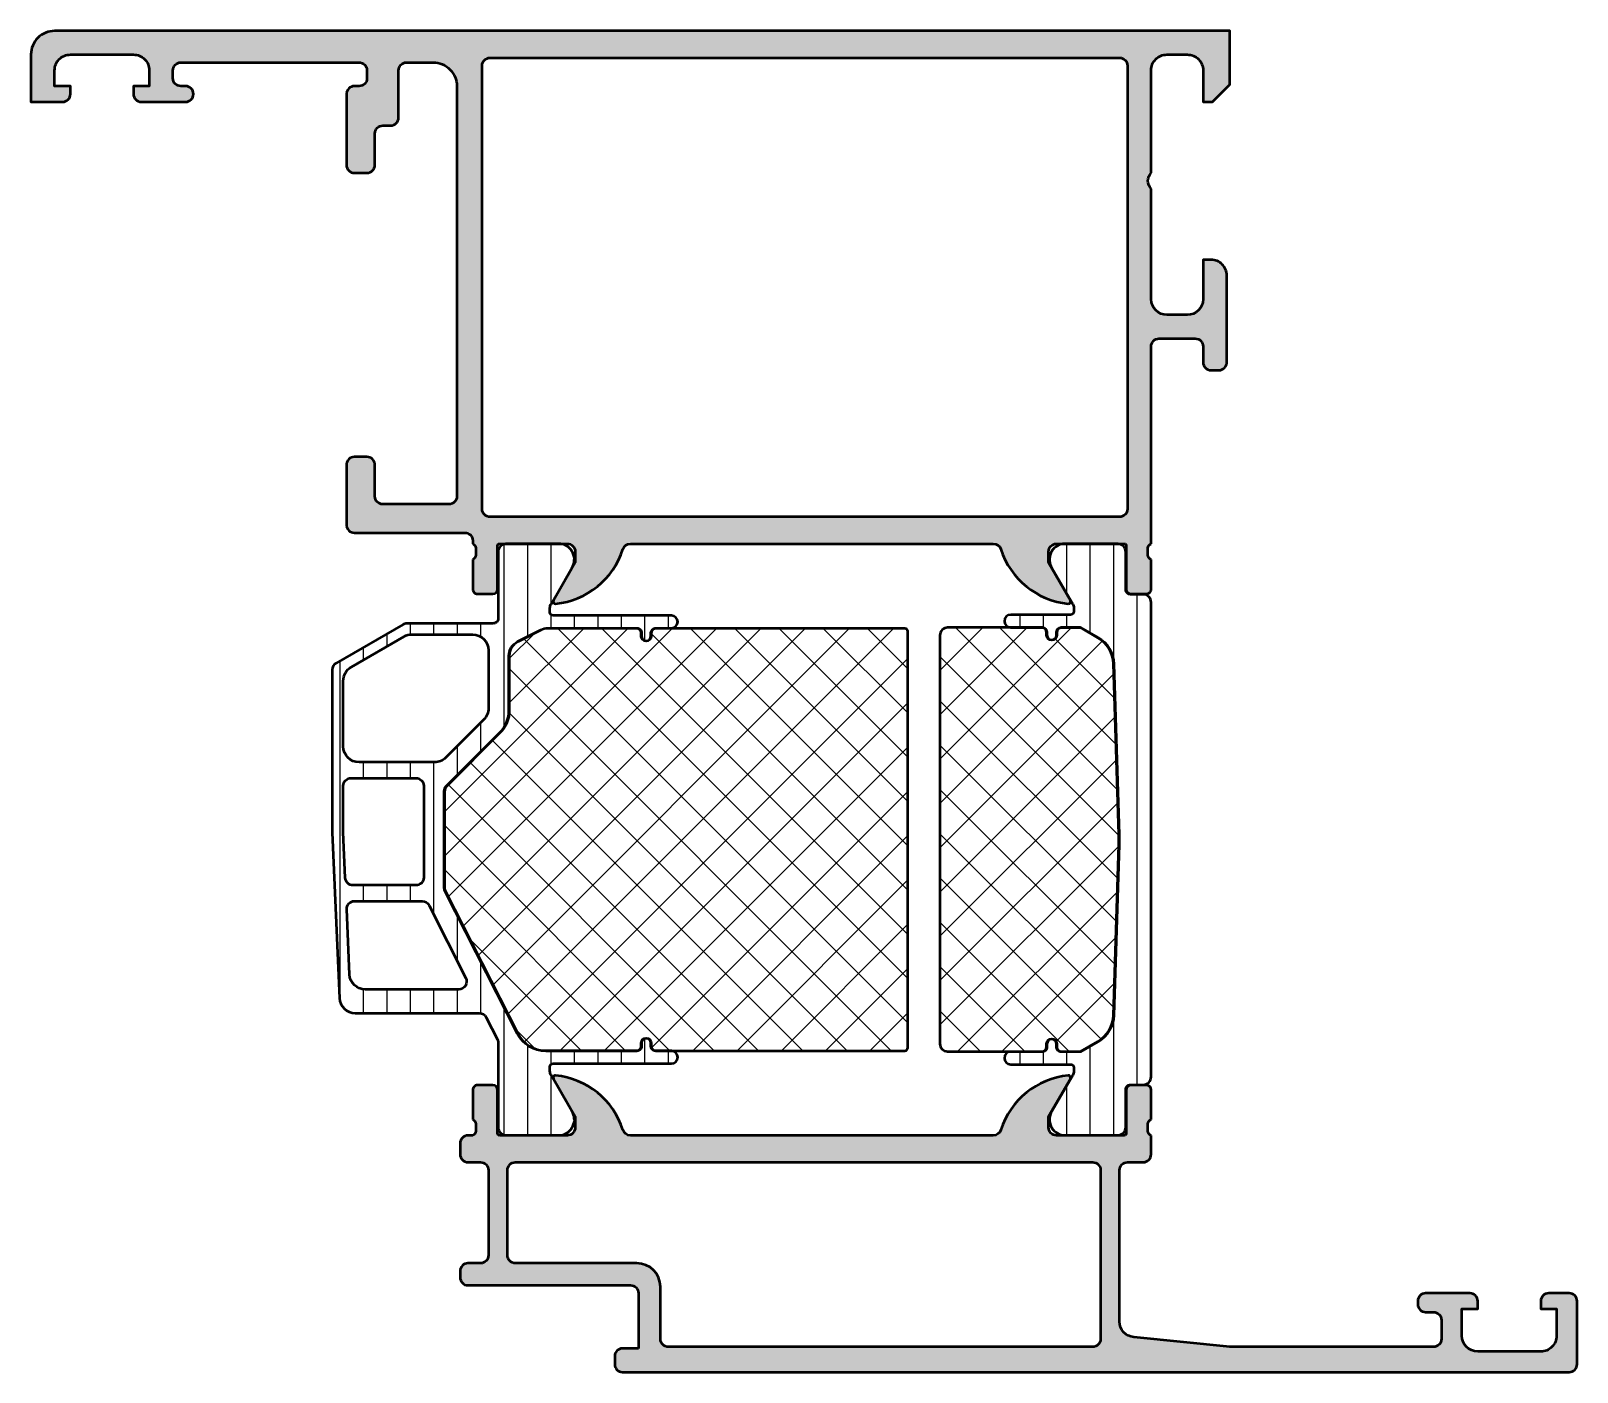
# Model space of a CAD drawing. Extents: x -30 to 68, y 0 to 85.
import ezdxf

# ---------------------------------------------------------------- set-up
doc = ezdxf.new("R2010")
doc.units = 0
for name, color, linetype, lineweight in [('0S-Alu contour', 7, 'Continuous', 50), ('0S-Alu hatch', 252, 'Continuous', 25), ('0S-Plastic contour', 254, 'Continuous', 50), ('0S-Plastic hatch', 253, 'Continuous', 25), ('0S-PT contour', 91, 'Continuous', 50), ('0S-PT hatch', 103, 'Continuous', 25)]:
    doc.layers.add(name, color=color, linetype=linetype, lineweight=lineweight)
pattern_1 = [(90, (0, 0), (-1.4859, 0), [])]
pattern_2 = [(135, (0, 0), (-1.403165018917055, -1.403165018917055), []), (225, (0, 0), (1.403165018917055, -1.403165018917055), [])]

# ---------------------------------------------------------------- blocks, each defined once
blk = doc.blocks.new('391360__9D98E3EB_8F84_4E6F_B719_CB570406BED0_')
at = {"layer": '0S-Alu hatch'}
h = blk.add_hatch(color=256, dxfattribs=at)
edge = h.paths.add_edge_path()
edge.add_line((-30, 83.50000000000003), (-30, 80.50000000000001))
edge.add_line((-30, 80.50000000000001), (-28, 80.50000000000001))
edge.add_arc((-28.0000945204032, 81.00009452040322), 0.500094529335613, 270.0108291930736, 359.9891708069433)
edge.add_line((-27.5, 81.00000000000017), (-27.5, 81.50000000000003))
edge.add_line((-27.5, 81.50000000000003), (-28.5, 81.50000000000003))
edge.add_line((-28.5, 81.50000000000003), (-28.5, 82.50000000000003))
edge.add_ellipse((-27.50009450358978, 82.5000945035898), major_axis=(-0.9999055008761111, 0), ratio=1, start_angle=-90.00541516857959, end_angle=0.005415168572710627, ccw=False)
edge.add_line((-27.5, 83.50000000000003), (-23.5, 83.50000000000003))
edge.add_ellipse((-23.49988138399752, 82.50011861600251), major_axis=(-0.9998813910332309, 0), ratio=1, start_angle=179.9932029974838, end_angle=270.0067970025261, ccw=False)
edge.add_line((-22.5, 82.50000000000018), (-22.5, 81.50000000000003))
edge.add_line((-22.5, 81.50000000000003), (-23.5, 81.50000000000003))
edge.add_line((-23.5, 81.50000000000003), (-23.5, 81.00000000000003))
edge.add_arc((-22.9998852815288, 81.00011471847122), 0.5001147316285043, 180.0131427528586, 269.9868572472002)
edge.add_line((-23, 80.50000000000001), (-20.19998168945313, 80.50000000000001))
edge.add_arc((-20.19998168945313, 81.00000000000003), 0.5, 270, 450)
edge.add_line((-20.19998168945313, 81.50000000000003), (-20.5, 81.50000000000003))
edge.add_ellipse((-20.49988528152882, 82.00011471847121), major_axis=(-0.5001147316284899, 0), ratio=1, start_angle=0.013142752803219082, end_angle=89.9868572472015, ccw=False)
edge.add_line((-21, 82), (-21, 82.50000000000003))
edge.add_ellipse((-20.50015538079096, 82.50015538079099), major_axis=(-0.4998446433597338, 0), ratio=1, start_angle=-90.01781086143689, end_angle=0.01781086143569155, ccw=False)
edge.add_line((-20.5, 83.00000000000001), (-9.200042724609375, 83.00000000000001))
edge.add_ellipse((-9.199813218260537, 82.50022950634884), major_axis=(-0.4997705463485197, 0), ratio=1, start_angle=179.9736884341791, end_angle=270.0263115658138, ccw=False)
edge.add_line((-8.700042724609375, 82.49999999999996), (-8.700042724609375, 82.00000000000001))
edge.add_ellipse((-9.200063045444452, 82.0000203208351), major_axis=(-0.5000203212479964, 0), ratio=1, start_angle=90.00232850153668, end_angle=179.9976714983276, ccw=False)
edge.add_line((-9.200042724609375, 81.50000000000003), (-9.50006103515625, 81.50000000000003))
edge.add_arc((-9.50015544145019, 81.00015542620072), 0.4998445827146277, 89.9891784718262, 180.0178160688097)
edge.add_line((-10, 81.00000000000001), (-10, 76.49998474121097))
edge.add_arc((-9.500014158086302, 76.49997821236137), 0.4999858419563255, 179.9992518277727, 270.0016224431236)
edge.add_line((-9.5, 75.9999923706055), (-8.700042724609375, 75.9999923706055))
edge.add_arc((-8.70005922034916, 76.5000088666552), 0.5000164963218107, 270.0018902101767, 359.9972355189024)
edge.add_line((-8.200042724609366, 76.49998474121065), (-8.200042724609375, 78.50000000000003))
edge.add_ellipse((-7.700177706371722, 78.50013498176237), major_axis=(-0.499865036462648, 0), ratio=1, start_angle=-90.01547194707291, end_angle=0.015471947058188107, ccw=False)
edge.add_line((-7.700042724609375, 79.00000000000003), (-7.20001220703125, 79.00000000000003))
edge.add_arc((-7.200032527866312, 79.50002032083509), 0.5000203212479823, 270.002328501535, 359.9976714983276)
edge.add_line((-6.70001220703125, 79.49999999999883), (-6.70001220703125, 82.50000000000003))
edge.add_ellipse((-6.200147188793583, 82.50013498176234), major_axis=(-0.4998650364626622, 0), ratio=1, start_angle=-90.01547194706961, end_angle=0.015471947081721282, ccw=False)
edge.add_line((-6.200012207031264, 83.00000000000001), (-4.499996185302734, 83.00000000000001))
edge.add_ellipse((-4.499899843708059, 81.5000963415947), major_axis=(-1.499903661499429, 0), ratio=1, start_angle=179.9963197858452, end_angle=270.00368021421104, ccw=False)
edge.add_line((-2.999996185302734, 81.50000000000146), (-2.999996185302734, 55.4999923706055))
edge.add_ellipse((-3.50002286533305, 55.50001905063581), major_axis=(-0.5000266807421023, 0), ratio=1, start_angle=90.00305714313657, end_angle=179.9969428567592, ccw=False)
edge.add_line((-3.499996185302734, 54.99999237060549), (-7.700042724609375, 54.99999237060549))
edge.add_ellipse((-7.700000725123433, 55.50003437009144), major_axis=(-0.500042001249753, 0), ratio=1, start_angle=0.004812382311115471, end_angle=89.9951876176741, ccw=False)
edge.add_line((-8.200042724609375, 55.49999237060563), (-8.200042724609375, 57.49999237060549))
edge.add_arc((-8.700022196941802, 57.50001289827308), 0.4999794727538295, 359.9976476058527, 450.0023523940073)
edge.add_line((-8.700042724609375, 57.9999923706055), (-9.5, 57.9999923706055))
edge.add_arc((-9.500010320110533, 57.50000269071604), 0.4999896799959666, 89.99881737803526, 180.0011826222798)
edge.add_line((-9.999999999999991, 57.49999237060544), (-10, 53.70000457763675))
edge.add_arc((-9.500010320110547, 53.6999942575262), 0.4999896799959595, 179.9988173777201, 270.0011826219663)
edge.add_line((-9.5, 53.20000457763675), (-2.50017166219186, 53.20000457763675))
edge.add_ellipse((-2.50015877856223, 52.69996405482813), major_axis=(-0.5000405229745924, 0), ratio=1, start_angle=179.9993980356912, end_angle=270.00147623556245, ccw=False)
edge.add_line((-2.000118255615234, 52.6999588012728), (-2.000118255615234, 52.49995422363284))
edge.add_ellipse((-2.078954702158275, 52.23243363163972), major_axis=(-0.2788950563274271, 0), ratio=1, start_angle=178.8354106259004, end_angle=253.5801235805078, ccw=False)
edge.add_line((-1.800117255615234, 52.22676522364134), (-1.800117255615219, 51.77317122364136))
edge.add_ellipse((-2.078985351258419, 51.7675105641643), major_axis=(-0.2789255417371814, 0), ratio=1, start_angle=106.4245945553564, end_angle=181.162870072885, ccw=False)
edge.add_line((-2.000118255615234, 51.49996722364133), (-2.000118255615234, 49.61995622363286))
edge.add_arc((-1.700118255615208, 49.61995622363286), 0.3000000000000256, 180, 270.0000000000027)
edge.add_line((-1.700118255615194, 49.31995622363283), (-0.7201439365724412, 49.31995622363284))
edge.add_arc((-0.7201439365724412, 49.61995622363284), 0.3000000000000043, 270, 360)
edge.add_line((-0.4201439365724369, 49.61995622363284), (-0.420143936572444, 52.37995422363284))
edge.add_ellipse((-0.3001439365724468, 52.37995422363283), major_axis=(-0.1199999999999972, 0), ratio=1, start_angle=269.9999999999965, end_angle=360, ccw=False)
edge.add_line((-0.3001439365724394, 52.49995422363284), (3.999881744384765, 52.49995422363284))
edge.add_ellipse((3.99988174438477, 51.99995422363285), major_axis=(-0.4999999999999929, 0), ratio=1, start_angle=180, end_angle=270.0000000000006, ccw=False)
edge.add_line((4.499881744384765, 51.99995422363284), (4.499881744384765, 51.29995422363282))
edge.add_line((4.499881744384765, 51.29995422363282), (3.118386286762401, 48.90713390060529))
edge.add_arc((3.23800152903307, 48.83807400828114), 0.1381197846483035, 150.0000000000017, 275.6225775508013)
edge.add_arc((2.761658503210981, 53.67656308548033), 4.999999999999696, 275.622577550794, 342.2520008957133)
edge.add_ellipse((7.999893954011442, 51.99999237060523), major_axis=(-0.5000000000002625, 0), ratio=1, start_angle=269.9999999999986, end_angle=342.25200089571257, ccw=False)
edge.add_line((7.999893954011454, 52.49999237060549), (31.00000381469731, 52.49999237060549))
edge.add_ellipse((31.0000038146973, 51.99999237060549), major_axis=(-0.4999999999999929, 0), ratio=1, start_angle=197.7484163560714, end_angle=269.9999999999992, ccw=False)
edge.add_arc((36.23822705587112, 53.67660123245331), 5.000000000000021, 197.74841635607, 264.3774224492063)
edge.add_arc((35.76188403004901, 48.83811215525379), 0.1381197846483025, 264.3774224492052, 389.9999999999916)
edge.add_line((35.88149927231968, 48.90717204757792), (34.5000038146973, 51.29999237060548))
edge.add_line((34.5000038146973, 51.29999237060548), (34.5000038146973, 51.9999923706055))
edge.add_ellipse((35.0000038146973, 51.99999237060551), major_axis=(-0.5, 0), ratio=1, start_angle=270, end_angle=360, ccw=False)
edge.add_line((35.0000038146973, 52.49999237060551), (39.3000294956545, 52.4999923706055))
edge.add_ellipse((39.30002949565448, 52.37999237060551), major_axis=(-0.1199999999999903, 0), ratio=1, start_angle=180, end_angle=269.9999999999932, ccw=False)
edge.add_line((39.42002949565448, 52.37999237060551), (39.42002949565451, 49.6199943706055))
edge.add_arc((39.72002949565453, 49.61999437060551), 0.3000000000000256, 180, 270)
edge.add_line((39.72002949565453, 49.31999437060548), (40.70000381469727, 49.31999437060549))
edge.add_arc((40.70000381469729, 49.6199943706055), 0.3000000000000114, 269.9999999999945, 360)
edge.add_line((41.00000381469731, 49.6199943706055), (41.00000381469729, 51.50000537061401))
edge.add_ellipse((41.07887091034046, 51.76754871113693), major_axis=(-0.2789255417371463, 0), ratio=1, start_angle=-1.1628700728879835, end_angle=73.57540544464331, ccw=False)
edge.add_line((40.80000281469731, 51.773209370614), (40.80000281469729, 52.22680337061401))
edge.add_ellipse((41.07884026124034, 52.23247177861241), major_axis=(-0.2788950563274385, 0), ratio=1, start_angle=-73.58012358050348, end_angle=1.1645893741040823, ccw=False)
edge.add_line((41.00000381469728, 52.49999237060553), (41.00000381469738, 64.99987199467779))
edge.add_ellipse((41.50009833510044, 64.99996651475325), major_axis=(-0.5000945293354233, 0), ratio=1, start_angle=-89.98917080692968, end_angle=0.010829155564124449, ccw=False)
edge.add_line((41.50000381469728, 65.50006103515626), (43.79993057250979, 65.50006103515626))
edge.add_ellipse((43.79990851353016, 65.00000845632083), major_axis=(-0.5000525793219984, 0), ratio=1, start_angle=180.0060244572297, end_angle=269.99747249292193, ccw=False)
edge.add_line((44.29996109008792, 65.00006103515643), (44.29993057250979, 64.00006103515628))
edge.add_arc((44.79997930828377, 64.00010977093028), 0.5000487381489312, 180.0055841639549, 269.9944158359949)
edge.add_line((44.79993057250981, 63.5000610351563), (45.29993057250978, 63.50006103515628))
edge.add_arc((45.29995363589208, 64.00003797177399), 0.4999769371496646, 269.9973570091549, 360.0026429908802)
edge.add_line((45.79993057250979, 64.0000610351566), (45.79993057250979, 69.50000000000001))
edge.add_arc((44.80019734323389, 69.50026675630437), 0.9997332648648605, 359.984711911533, 450.0117909248688)
edge.add_line((44.79999160766607, 70.50000000000003), (44.29999160766605, 70.50000000000003))
edge.add_line((44.29999160766605, 70.50000000000003), (44.29999160766604, 68.00000000000003))
edge.add_ellipse((43.29982933465527, 68.0001622730108), major_axis=(-1.000162286174901, 0), ratio=1, start_angle=90.0092960500674, end_angle=179.9907039499392, ccw=False)
edge.add_line((43.29999160766606, 67.00000000000001), (42.00000381469729, 67.00000000000001))
edge.add_ellipse((42.00016608770805, 68.00016227301079), major_axis=(-1.000162286174887, 0), ratio=1, start_angle=0.009296050060981997, end_angle=89.9907039499343, ccw=False)
edge.add_line((41.00000381469729, 68.00000000000013), (41.00000381469729, 75.00000000000003))
edge.add_ellipse((41.52503769689452, 75.50000000000003), major_axis=(-0.7250245357607458, 0), ratio=1, start_angle=-43.60097236989219, end_angle=43.600972369892304, ccw=False)
edge.add_line((41.00000381469729, 76.00000000000003), (41.00000381469729, 82.50000000000003))
edge.add_ellipse((41.99988519869479, 82.50011861600251), major_axis=(-0.9998813910332096, 0), ratio=1, start_angle=-90.00679700252829, end_angle=0.006797002516407247, ccw=False)
edge.add_line((42.0000038146973, 83.50000000000001), (43.29999160766607, 83.50000000000003))
edge.add_ellipse((43.30011022366854, 82.50011861600252), major_axis=(-0.9998813910332167, 0), ratio=1, start_angle=179.9932029974838, end_angle=270.0067970025259, ccw=False)
edge.add_line((44.29999160766604, 82.50000000000021), (44.29999160766604, 80.50000000000001))
edge.add_line((44.29999160766604, 80.50000000000001), (44.90002822875982, 80.50000000000001))
edge.add_line((44.90002822875982, 80.50000000000001), (46.00000381469731, 81.60009765625001))
edge.add_line((46.00000381469731, 81.60009765625001), (46.00006484985354, 85.00000000000003))
edge.add_line((46.00006484985354, 85.00000000000003), (-28.5, 85.00000000000003))
edge.add_arc((-28.50008419146859, 83.50008419146862), 1.499915810894279, 89.99678394227956, 180.0032160576674)
edge = h.paths.add_edge_path()
edge.add_line((-0.9000205993652343, 83.29995727539065), (39.00003433227542, 83.29995727539065))
edge.add_ellipse((39.00016931403774, 82.80009225715295), major_axis=(-0.4998650364626808, 0), ratio=1, start_angle=179.9845280529183, end_angle=270.01547194706916, ccw=False)
edge.add_line((39.50003433227542, 82.79995727539064), (39.50003433227542, 54.70006561279348))
edge.add_ellipse((38.99998077812789, 54.70011916975259), major_axis=(-0.5000535570155735, 0), ratio=1, start_angle=89.99914283136218, end_angle=179.9938634818548, ccw=False)
edge.add_line((38.99997329711917, 54.20006561279299), (-0.9000205993652343, 54.200065612793))
edge.add_ellipse((-0.899905880894039, 54.70018033126419), major_axis=(-0.5001147316285043, 0), ratio=1, start_angle=0.013142752858698259, end_angle=89.98685724720008, ccw=False)
edge.add_line((-1.400020599365234, 54.700065612793), (-1.400020599365234, 82.79995727539077))
edge.add_ellipse((-0.9001555811275636, 82.80009225715298), major_axis=(-0.4998650364626667, 0), ratio=1, start_angle=-90.01547194707081, end_angle=0.015471947058188107, ccw=False)
at = {"layer": '0S-Alu contour', "color": 7}
for points in [[(44.29999160766604, 82.50000000000021), (44.29999160766604, 80.50000000000001), (44.90002822875982, 80.50000000000001), (46.00000381469731, 81.60009765625001), (46.00006484985354, 85.00000000000003), (-28.5, 85.00000000000003)], [(-30, 83.50000000000003), (-30, 80.50000000000001), (-28, 80.50000000000001)], [(-27.5, 83.50000000000003), (-23.5, 83.50000000000003)], [(42.0000038146973, 83.50000000000001), (43.29999160766607, 83.50000000000003)], [(-27.5, 81.00000000000017), (-27.5, 81.50000000000003), (-28.5, 81.50000000000003), (-28.5, 82.50000000000003)], [(-22.5, 82.50000000000018), (-22.5, 81.50000000000003), (-23.5, 81.50000000000003), (-23.5, 81.00000000000003)], [(-21, 82), (-21, 82.50000000000003)], [(-20.5, 83.00000000000001), (-9.200042724609375, 83.00000000000001)], [(-8.700042724609375, 82.49999999999996), (-8.700042724609375, 82.00000000000001)], [(-6.70001220703125, 79.49999999999883), (-6.70001220703125, 82.50000000000003)], [(-6.200012207031264, 83.00000000000001), (-4.499996185302734, 83.00000000000001)], [(-1.400020599365234, 54.700065612793), (-1.400020599365234, 82.79995727539077)], [(-0.9000205993652343, 83.29995727539065), (39.00003433227542, 83.29995727539065)], [(39.50003433227542, 82.79995727539064), (39.50003433227542, 54.70006561279348)], [(41.00000381469729, 76.00000000000003), (41.00000381469729, 82.50000000000003)], [(-20.19998168945313, 81.50000000000003), (-20.5, 81.50000000000003)], [(-9.200042724609375, 81.50000000000003), (-9.50006103515625, 81.50000000000003)], [(-2.999996185302734, 81.50000000000146), (-2.999996185302734, 55.4999923706055)], [(-23, 80.50000000000001), (-20.19998168945313, 80.50000000000001)], [(-10, 81.00000000000001), (-10, 76.49998474121097)], [(-8.200042724609366, 76.49998474121065), (-8.200042724609375, 78.50000000000003)], [(-7.700042724609375, 79.00000000000003), (-7.20001220703125, 79.00000000000003)], [(-9.5, 75.9999923706055), (-8.700042724609375, 75.9999923706055)], [(41.00000381469729, 68.00000000000013), (41.00000381469729, 75.00000000000003)], [(44.79999160766607, 70.50000000000003), (44.29999160766605, 70.50000000000003), (44.29999160766604, 68.00000000000003)], [(45.79993057250979, 64.0000610351566), (45.79993057250979, 69.50000000000001)], [(43.29999160766606, 67.00000000000001), (42.00000381469729, 67.00000000000001)], [(41.00000381469728, 52.49999237060553), (41.00000381469738, 64.99987199467779)], [(41.50000381469728, 65.50006103515626), (43.79993057250979, 65.50006103515626)], [(44.29996109008792, 65.00006103515643), (44.29993057250979, 64.00006103515628)], [(44.79993057250981, 63.5000610351563), (45.29993057250978, 63.50006103515628)], [(-8.700042724609375, 57.9999923706055), (-9.5, 57.9999923706055)], [(-9.999999999999991, 57.49999237060544), (-10, 53.70000457763675)], [(-8.200042724609375, 55.49999237060563), (-8.200042724609375, 57.49999237060549)], [(-3.499996185302734, 54.99999237060549), (-7.700042724609375, 54.99999237060549)], [(38.99997329711917, 54.20006561279299), (-0.9000205993652345, 54.200065612793)], [(-9.5, 53.20000457763675), (-2.50017166219186, 53.20000457763675)], [(-2.000118255615234, 52.6999588012728), (-2.000118255615234, 52.49995422363284)], [(-1.800117255615234, 52.22676522364134), (-1.800117255615219, 51.77317122364136)], [(-0.4201439365724369, 49.61995622363284), (-0.420143936572444, 52.37995422363284)], [(-0.3001439365724394, 52.49995422363284), (3.999881744384765, 52.49995422363284)], [(4.499881744384765, 51.99995422363284), (4.499881744384765, 51.29995422363282), (3.118386286762401, 48.90713390060529)], [(7.999893954011454, 52.49999237060549), (31.00000381469731, 52.49999237060549)], [(35.88149927231968, 48.90717204757792), (34.5000038146973, 51.29999237060548), (34.5000038146973, 51.9999923706055)], [(35.0000038146973, 52.49999237060551), (39.3000294956545, 52.4999923706055)], [(39.42002949565448, 52.37999237060551), (39.42002949565451, 49.6199943706055)], [(40.80000281469731, 51.773209370614), (40.80000281469729, 52.22680337061401)], [(-2.000118255615234, 51.49996722364133), (-2.000118255615234, 49.61995622363286)], [(41.00000381469731, 49.6199943706055), (41.00000381469729, 51.50000537061401)], [(-1.700118255615194, 49.31995622363283), (-0.7201439365724412, 49.31995622363284)], [(39.72002949565453, 49.31999437060548), (40.70000381469727, 49.31999437060549)]]:
    blk.add_lwpolyline(points, dxfattribs=at)
for centre, radius, start, end in [((-28.50008419146859, 83.50008419146862), 1.499915810894279, 89.99678394227956, 180.0032160576674), ((-20.19998168945313, 81.00000000000003), 0.5, 270, 90), ((-9.50015544145019, 81.00015542620072), 0.4998445827146277, 89.9891784718262, 180.0178160688097), ((-28.0000945204032, 81.00009452040322), 0.500094529335613, 270.0108291930736, 359.9891708069433), ((-22.9998852815288, 81.00011471847122), 0.5001147316285043, 180.0131427528586, 269.9868572472002), ((-7.200032527866312, 79.50002032083509), 0.5000203212479823, 270.002328501535, 359.9976714983276), ((-9.500014158086302, 76.49997821236137), 0.4999858419563255, 179.9992518277727, 270.0016224431236), ((-8.70005922034916, 76.5000088666552), 0.5000164963218107, 270.0018902101767, 359.9972355189024), ((44.80019734323389, 69.50026675630437), 0.9997332648648605, 359.984711911533, 90.0117909248688), ((44.79997930828377, 64.00010977093028), 0.5000487381489312, 180.0055841639549, 269.9944158359949), ((45.29995363589208, 64.00003797177399), 0.4999769371496646, 269.9973570091549, 0.002642990880182), ((-9.500010320110533, 57.50000269071604), 0.4999896799959666, 89.99881737803526, 180.0011826222798), ((-8.700022196941802, 57.50001289827308), 0.4999794727538295, 359.9976476058527, 90.00235239400735), ((-9.500010320110547, 53.6999942575262), 0.4999896799959595, 179.9988173777201, 270.0011826219663), ((2.761658503210981, 53.67656308548033), 4.999999999999696, 275.622577550794, 342.2520008957133), ((36.23822705587112, 53.67660123245331), 5.000000000000021, 197.74841635607, 264.3774224492063), ((-1.700118255615208, 49.61995622363286), 0.3000000000000256, 180, 270.0000000000027), ((-0.7201439365724412, 49.61995622363284), 0.3000000000000043, 270, 0), ((39.72002949565453, 49.61999437060551), 0.3000000000000256, 180, 270), ((40.70000381469729, 49.6199943706055), 0.3000000000000114, 269.9999999999945, 0), ((3.23800152903307, 48.83807400828114), 0.1381197846483035, 150.0000000000017, 275.6225775508013), ((35.76188403004901, 48.83811215525379), 0.1381197846483025, 264.3774224492052, 29.99999999999166)]:
    blk.add_arc(centre, radius, start, end, dxfattribs=at)
at = {"layer": '0S-Alu contour', "color": 7, "extrusion": (0, 0, -1)}
for centre, radius, start, end in [((27.50009450358978, 82.5000945035898), 0.9999055008761111, 359.9945848314273, 90.00541516857969), ((23.49988138399752, 82.50011861600251), 0.9998813910332311, 89.9932029974739, 180.0067970025163), ((-41.99988519869479, 82.50011861600251), 0.9998813910332097, 359.9932029974836, 90.00679700252833), ((-43.30011022366854, 82.50011861600252), 0.9998813910332168, 89.99320299747411, 180.0067970025163), ((20.50015538079096, 82.50015538079099), 0.4998446433597338, 359.9821891385643, 90.01781086143689), ((9.199813218260537, 82.50022950634884), 0.4997705463485197, 89.97368843418624, 180.026311565821), ((6.200147188793583, 82.50013498176234), 0.4998650364626622, 359.9845280529183, 90.01547194706968), ((4.499899843708059, 81.5000963415947), 1.499903661499429, 89.99631978578896, 180.0036802141548), ((0.9001555811275636, 82.80009225715298), 0.4998650364626667, 359.9845280529418, 90.01547194707081), ((-39.00016931403774, 82.80009225715295), 0.4998650364626809, 89.98452805293083, 180.0154719470817), ((20.49988528152882, 82.00011471847121), 0.5001147316284899, 270.0131427527986, 359.9868572471968), ((9.200063045444452, 82.0000203208351), 0.5000203212479964, 180.0023285016724, 269.9976714984633), ((7.700177706371722, 78.50013498176237), 0.499865036462648, 359.9845280529418, 90.01547194707294), ((-41.52503769689452, 75.50000000000003), 0.7250245357607458, 316.3990276301077, 43.60097236989229), ((-42.00016608770805, 68.00016227301079), 1.000162286174887, 270.0092960500657, 359.990703949939), ((-43.29982933465527, 68.0001622730108), 1.000162286174901, 180.0092960500609, 269.9907039499326), ((-41.50009833510044, 64.99996651475325), 0.5000945293354233, 359.9891708444359, 89.98917080692972), ((-43.79990851353016, 65.00000845632083), 0.5000525793219984, 90.00252750707809, 179.9939755427703), ((7.700000725123433, 55.50003437009144), 0.500042001249753, 270.0048123823259, 359.9951876176889), ((3.50002286533305, 55.50001905063581), 0.5000266807421023, 180.0030571432409, 269.9969428568634), ((0.899905880894039, 54.70018033126419), 0.5001147316285043, 270.0131427527999, 359.9868572471413), ((-38.99998077812789, 54.70011916975259), 0.5000535570155735, 180.0061365181453, 270.0008571686378), ((2.50015877856223, 52.69996405482813), 0.5000405229745924, 89.99852376443755, 180.0006019643089), ((2.078954702158275, 52.23243363163972), 0.2788950563274271, 106.4198764194922, 181.1645893740997), ((0.3001439365724468, 52.37995422363283), 0.1199999999999972, 0, 90.00000000000351), ((-3.99988174438477, 51.99995422363285), 0.4999999999999929, 89.99999999999939, 180), ((-7.999893954011442, 51.99999237060523), 0.5000000000002625, 17.74799910428745, 90.00000000000142), ((-31.0000038146973, 51.99999237060549), 0.4999999999999929, 90.00000000000081, 162.2515836439286), ((-35.0000038146973, 51.99999237060551), 0.5, 0, 90), ((-39.30002949565448, 52.37999237060551), 0.1199999999999903, 90.0000000000068, 180), ((-41.07884026124034, 52.23247177861241), 0.2788950563274385, 358.8354106258959, 73.58012358050365), ((2.078985351258419, 51.7675105641643), 0.2789255417371815, 178.837129927115, 253.5754054446436), ((-41.07887091034046, 51.76754871113693), 0.2789255417371463, 286.4245945553567, 1.162870072888105)]:
    blk.add_arc(centre, radius, start, end, dxfattribs=at)
blk = doc.blocks.new('345350__92A651DC_D6FF_4B59_85C8_BCE2C7CBEB90_')
at = {"layer": '0S-Alu hatch'}
h = blk.add_hatch(color=256, dxfattribs=at)
edge = h.paths.add_edge_path()
edge.add_line((8.500276367180042, 1.499999953273801), (7.500276367180042, 1.499999953273801))
edge.add_arc((7.500391085671957, 0.9998852347682088), 0.5001147316629067, 90.0131427551726, 179.9868504146385)
edge.add_line((7.000276367180042, 1.000000012878441), (7.000276367180042, 0.5000000128784468))
edge.add_arc((7.500391118378033, 0.5001147334620317), 0.5001147643557833, 180.0131429938963, 269.9798609896767)
edge.add_line((7.500215332023778, 8e-16), (67.5, 1e-16))
edge.add_arc((67.5, 0.5000000000000002), 0.5000000000000001, 270, 360)
edge.add_line((68, 0.5000000000000002), (68, 4.5))
edge.add_arc((67.5, 4.5), 0.5, 0, 90)
edge.add_line((67.5, 5), (66.19999999999999, 5))
edge.add_arc((66.19999999999999, 4.5), 0.5, 90, 180)
edge.add_line((65.69999999999999, 4.5), (65.69999999999999, 4))
edge.add_line((65.69999999999999, 4), (66.69999999999999, 4))
edge.add_line((66.69999999999999, 4), (66.69999999999996, 2.299999999999997))
edge.add_ellipse((65.69999999999997, 2.299999999999987), major_axis=(-0.9999999999999857, 0), ratio=1, start_angle=89.9999999999992, end_angle=180, ccw=False)
edge.add_line((65.69999999999996, 1.299999999999997), (61.69999999999999, 1.299999999999982))
edge.add_ellipse((61.69999999999999, 2.299999999999983), major_axis=(-1.000000000000001, 0), ratio=1, start_angle=0, end_angle=90, ccw=False)
edge.add_line((60.69999999999999, 2.299999999999982), (60.69999999999999, 4))
edge.add_line((60.69999999999999, 4), (61.69999999999999, 4))
edge.add_line((61.69999999999999, 4), (61.69999999999999, 4.499999999999984))
edge.add_arc((61.19999999999999, 4.5), 0.5, 0, 90)
edge.add_line((61.19999999999999, 5), (58.4, 4.999999999999999))
edge.add_arc((58.4, 4.499999999999998), 0.5000000000000009, 90, 180)
edge.add_line((57.9, 4.499999999999998), (57.9, 4.299999999999982))
edge.add_arc((58.4, 4.299999999999982), 0.5, 180, 270)
edge.add_line((58.4, 3.799999999999982), (58.9, 3.799999999999982))
edge.add_ellipse((58.90000000000001, 3.299999999999988), major_axis=(-0.4999999999999947, 0), ratio=1, start_angle=180, end_angle=270.0000000000008, ccw=False)
edge.add_line((59.40000000000001, 3.299999999999982), (59.39999999999997, 2.099999999999981))
edge.add_ellipse((58.89999999999997, 2.099999999999974), major_axis=(-0.5, 0), ratio=1, start_angle=90, end_angle=180, ccw=False)
edge.add_line((58.89999999999997, 1.599999999999978), (45.9983668848607, 1.599999999999979))
edge.add_line((45.9983668848607, 1.599999999999979), (39.90086726378649, 2.209750724796321))
edge.add_ellipse((40.00036986780802, 3.204788067252843), major_axis=(-1.000000040545, 0), ratio=1, start_angle=1.5080649291121517e-05, end_angle=84.28947129819278, ccw=False)
edge.add_line((39.00036982726306, 3.204787804045858), (39.00036982726304, 12.79998738861467))
edge.add_ellipse((39.50041968100179, 12.79987268502243), major_axis=(-0.5000498668943465, 0), ratio=1, start_angle=270.0131427528001, end_angle=359.9868572472245, ccw=False)
edge.add_line((39.50030497740954, 13.29992253876117), (40.5, 13.29992253876117))
edge.add_arc((40.5, 13.79992253876117), 0.5, 270, 360)
edge.add_line((41, 13.79992253876117), (41, 15))
edge.add_ellipse((41.07883644654306, 15.26752059199312), major_axis=(-0.2788950563274436, 0), ratio=1, start_angle=-1.164589374096181, end_angle=73.58012358050541, ccw=False)
edge.add_line((40.79999899999999, 15.27318899999149), (40.79999899999999, 15.72678299999148))
edge.add_ellipse((41.07886709564314, 15.73244365946856), major_axis=(-0.2789255417371297, 0), ratio=1, start_angle=-73.57540544464831, end_angle=1.1628700728916215, ccw=False)
edge.add_line((41, 15.99998699999148), (41, 17.879998))
edge.add_arc((40.69999999999999, 17.879998), 0.3000000000000114, 0, 90)
edge.add_line((40.69999999999999, 18.17999800000001), (39.72002568095721, 18.179998))
edge.add_arc((39.72002568095721, 17.879998), 0.3000000000000007, 90, 180)
edge.add_line((39.42002568095721, 17.879998), (39.42002568095721, 15.11999999999999))
edge.add_ellipse((39.30002568095721, 15.12), major_axis=(-0.1199999999999974, 0), ratio=1, start_angle=90, end_angle=180, ccw=False)
edge.add_line((39.30002568095721, 15), (35.00000000000002, 15))
edge.add_ellipse((35.00000000000001, 15.49999999999999), major_axis=(-0.4999999999999965, 0), ratio=1, start_angle=0, end_angle=90.0000000000008, ccw=False)
edge.add_line((34.50000000000001, 15.5), (34.49999999999999, 16.2))
edge.add_line((34.49999999999999, 16.2), (35.88149545762237, 18.59282032302755))
edge.add_arc((35.76188021535172, 18.6618802153517), 0.1381197846482894, 330.0000000000001, 455.6225775507986)
edge.add_arc((36.23822324117386, 13.82339113815207), 5.000000000000113, 95.622577550794, 162.2515836439304)
edge.add_ellipse((31.00000000000005, 15.49999999999988), major_axis=(-0.4999999999998844, 0), ratio=1, start_angle=89.99999999999511, end_angle=162.2515836439256, ccw=False)
edge.add_line((31.00000000000001, 15), (7.999999999999992, 15))
edge.add_ellipse((8.000000000000023, 15.49999999999984), major_axis=(-0.4999999999998384, 0), ratio=1, start_angle=17.748416356065775, end_angle=89.99999999999648, ccw=False)
edge.add_arc((2.761776758826187, 13.82339113815201), 5.000000000000197, 17.74841635607066, 84.37742244920675)
edge.add_arc((3.23811978464829, 18.66188021535171), 0.138119784648294, 84.37742244921039, 209.9999999999989)
edge.add_line((3.11850454237763, 18.59282032302757), (4.500000000000007, 16.19999999999999))
edge.add_line((4.500000000000007, 16.19999999999999), (4.5, 15.5))
edge.add_ellipse((4, 15.50000000000001), major_axis=(-0.4999999999999992, 0), ratio=1, start_angle=89.9999999999983, end_angle=180, ccw=False)
edge.add_line((3.999999999999985, 15.00000000000001), (-0.3000256809571908, 15))
edge.add_ellipse((-0.3000256809571966, 15.12), major_axis=(-0.1199999999999992, 0), ratio=1, start_angle=0, end_angle=90.00000000000267, ccw=False)
edge.add_line((-0.4200256809571954, 15.12), (-0.4200256809571954, 17.879998))
edge.add_arc((-0.7200256809572068, 17.87999799999999), 0.3000000000000114, 0, 90)
edge.add_line((-0.7200256809572068, 18.17999800000001), (-1.699999999999988, 18.179998))
edge.add_arc((-1.700000000000002, 17.87999800000001), 0.2999999999999936, 89.99999999999729, 180)
edge.add_line((-1.999999999999996, 17.87999800000001), (-1.999999999999985, 15.99998699999149))
edge.add_ellipse((-2.078867095643157, 15.73244365946855), major_axis=(-0.2789255417371535, 0), ratio=1, start_angle=178.8371299271133, end_angle=253.5754054446447, ccw=False)
edge.add_line((-1.799998999999985, 15.72678299999149), (-1.799998999999985, 15.2731889999915))
edge.add_ellipse((-2.078836446543035, 15.26752059199313), major_axis=(-0.2788950563274373, 0), ratio=1, start_angle=106.41987641949041, end_angle=181.1645893740969, ccw=False)
edge.add_line((-2, 15.00000000000001), (-2.299680908210589, 15))
edge.add_arc((-2.299680908210589, 14.5), 0.5000000000000036, 90, 180)
edge.add_line((-2.799680908210593, 14.5), (-2.799680908210589, 13.79992253876117))
edge.add_arc((-2.29956618973938, 13.80003725723238), 0.5001147316285183, 180.0131427528032, 269.9868572472035)
edge.add_line((-2.299680908210547, 13.29992253876117), (-1.499693115241839, 13.29992253876117))
edge.add_ellipse((-1.499443254268492, 12.80017239973451), major_axis=(-0.4997502014883678, 0), ratio=1, start_angle=179.9713537287259, end_angle=270.02864627126036, ccw=False)
edge.add_line((-0.9996931152418397, 12.79992253876115), (-0.9996931152418255, 7.400020671848328))
edge.add_ellipse((-1.499713436076874, 7.400040992683379), major_axis=(-0.5000203212479685, 0), ratio=1, start_angle=90.0023285015335, end_angle=179.9976714983276, ccw=False)
edge.add_line((-1.499693115241825, 6.90002067184833), (-2.299680908210575, 6.900020671848325))
edge.add_arc((-2.299566189739365, 6.399905953377112), 0.5001147316285218, 90.01314275280141, 179.9868572471968)
edge.add_line((-2.799680908210579, 6.400020671848338), (-2.799680908210575, 5.999996257785828))
edge.add_arc((-2.299566189739365, 6.000110976257024), 0.5001147316285183, 180.0131427528032, 269.986857247197)
edge.add_line((-2.299680908210589, 5.499996257785815), (8.00027636718005, 5.499996257785825))
edge.add_ellipse((8.000276199942052, 4.999996090547827), major_axis=(-0.5000001672380266, 0), ratio=1, start_angle=180.0000191671709, end_angle=269.9999808359436, ccw=False)
edge.add_line((8.50027636718005, 4.999996257813003), (8.500276367180042, 1.499999953273801))
edge = h.paths.add_edge_path()
edge.add_line((0.7003190917894245, 13.29992253876117), (37.30035380553454, 13.29992253876116))
edge.add_ellipse((37.30048878729687, 12.80005752052349), major_axis=(-0.4998650364626666, 0), ratio=1, start_angle=179.9845280529183, end_angle=270.0154719470708, ccw=False)
edge.add_line((37.80035380553454, 12.79992253876116), (37.80035380553453, 2.099975658420646))
edge.add_ellipse((37.30025928519608, 2.100070059527233), major_axis=(-0.5000945292483385, 0), ratio=1, start_angle=90.0108291856593, end_angle=179.9891844747251, ccw=False)
edge.add_line((37.30035380553454, 1.5999755392113), (10.40030078124254, 1.5999755392113))
edge.add_ellipse((10.400395301581, 2.100070059527243), major_axis=(-0.5000945292483491, 0), ratio=1, start_angle=0.010815525275006621, end_angle=89.98917081434081, ccw=False)
edge.add_line((9.900300781242542, 2.099975658420602), (9.900300781242535, 5.400020670741937))
edge.add_arc((8.40030085426848, 5.400020744874273), 1.499999926974057, 2.8316468405e-06, 90.00000278938575)
edge.add_line((8.400300781242535, 6.900020671848325), (0.7003190917894245, 6.900020671848327))
edge.add_ellipse((0.7001505502649508, 7.39979111946681), major_axis=(-0.4997704760377753, 0), ratio=1, start_angle=-0.02631684688930136, end_angle=90.0193223062808, ccw=False)
edge.add_line((0.2003801269456744, 7.400020671848325), (0.2003801269456733, 12.79992253876121))
edge.add_ellipse((0.7001505502649508, 12.80015209114268), major_axis=(-0.4997704760377764, 0), ratio=1, start_angle=-90.01932230628069, end_angle=0.02631684688930136, ccw=False)
at = {"layer": '0S-Alu contour', "color": 7}
for points in [[(-1.999999999999996, 17.87999800000001), (-1.999999999999985, 15.99998699999149)], [(-0.7200256809572068, 18.17999800000001), (-1.699999999999988, 18.179998)], [(-0.4200256809571954, 15.12), (-0.4200256809571954, 17.879998)], [(3.11850454237763, 18.59282032302757), (4.500000000000007, 16.19999999999999), (4.5, 15.5)], [(34.50000000000001, 15.5), (34.49999999999999, 16.2), (35.88149545762237, 18.59282032302755)], [(39.42002568095721, 17.879998), (39.42002568095721, 15.11999999999999)], [(40.69999999999999, 18.17999800000001), (39.72002568095721, 18.179998)], [(41, 15.99998699999148), (41, 17.879998)], [(-1.799998999999985, 15.72678299999149), (-1.799998999999985, 15.2731889999915)], [(40.79999899999999, 15.27318899999149), (40.79999899999999, 15.72678299999148)], [(-2, 15.00000000000001), (-2.299680908210589, 15)], [(3.999999999999985, 15.00000000000001), (-0.3000256809571908, 15)], [(31.00000000000001, 15), (7.999999999999992, 15)], [(39.30002568095721, 15), (35.00000000000002, 15)], [(41, 13.79992253876117), (41, 15)], [(-2.799680908210593, 14.5), (-2.799680908210589, 13.79992253876117)], [(-2.299680908210547, 13.29992253876117), (-1.499693115241839, 13.29992253876117)], [(-0.9996931152418397, 12.79992253876115), (-0.9996931152418255, 7.400020671848328)], [(0.2003801269456744, 7.400020671848325), (0.2003801269456733, 12.79992253876121)], [(0.7003190917894245, 13.29992253876117), (37.30035380553454, 13.29992253876116)], [(37.80035380553454, 12.79992253876116), (37.80035380553453, 2.099975658420645)], [(39.00036982726306, 3.204787804045858), (39.00036982726304, 12.79998738861467)], [(39.50030497740954, 13.29992253876117), (40.5, 13.29992253876117)], [(-1.499693115241825, 6.90002067184833), (-2.299680908210575, 6.900020671848325)], [(8.400300781242535, 6.900020671848325), (0.7003190917894244, 6.900020671848327)], [(-2.799680908210579, 6.400020671848338), (-2.799680908210575, 5.999996257785828)], [(-2.299680908210589, 5.499996257785815), (8.00027636718005, 5.499996257785825)], [(8.50027636718005, 4.999996257813003), (8.500276367180042, 1.499999953273801)], [(9.900300781242542, 2.099975658420602), (9.900300781242535, 5.400020670741937)], [(61.19999999999999, 5), (58.4, 4.999999999999999)], [(67.5, 5), (66.19999999999999, 5)], [(57.9, 4.499999999999998), (57.9, 4.299999999999982)], [(60.69999999999999, 2.299999999999982), (60.69999999999999, 4), (61.69999999999999, 4), (61.69999999999999, 4.499999999999984)], [(65.69999999999999, 4.5), (65.69999999999999, 4), (66.69999999999999, 4), (66.69999999999996, 2.299999999999997)], [(68, 0.5000000000000002), (68, 4.5)], [(58.4, 3.799999999999982), (58.9, 3.799999999999982)], [(59.40000000000001, 3.299999999999982), (59.39999999999997, 2.099999999999981)], [(58.89999999999997, 1.599999999999978), (45.9983668848607, 1.599999999999979), (39.90086726378649, 2.209750724796321)], [(7.000276367180042, 1.000000012878441), (7.000276367180042, 0.5000000128784468)], [(8.500276367180042, 1.499999953273801), (7.500276367180042, 1.499999953273801)], [(37.30035380553454, 1.5999755392113), (10.40030078124254, 1.5999755392113)], [(65.69999999999996, 1.299999999999997), (61.69999999999999, 1.299999999999982)], [(7.500215332023778, 8e-16), (67.5, 1e-16)]]:
    blk.add_lwpolyline(points, dxfattribs=at)
for centre, radius, start, end in [((3.23811978464829, 18.66188021535171), 0.138119784648294, 84.37742244921039, 209.9999999999989), ((2.761776758826187, 13.82339113815201), 5.000000000000197, 17.74841635607066, 84.37742244920675), ((36.23822324117386, 13.82339113815207), 5.000000000000113, 95.622577550794, 162.2515836439304), ((35.76188021535172, 18.6618802153517), 0.1381197846482894, 330.0000000000001, 95.62257755079864), ((-1.700000000000002, 17.87999800000001), 0.2999999999999936, 89.99999999999729, 180), ((-0.7200256809572068, 17.87999799999999), 0.3000000000000114, 0, 90), ((39.72002568095721, 17.879998), 0.3000000000000007, 90, 180), ((40.69999999999999, 17.879998), 0.3000000000000114, 0, 90), ((-2.299680908210589, 14.5), 0.5000000000000036, 90, 180), ((-2.29956618973938, 13.80003725723238), 0.5001147316285183, 180.0131427528032, 269.9868572472035), ((40.5, 13.79992253876117), 0.5, 270, 0), ((-2.299566189739365, 6.399905953377112), 0.5001147316285218, 90.01314275280141, 179.9868572471968), ((8.40030085426848, 5.400020744874273), 1.499999926974057, 2.8316468405e-06, 90.00000278938575), ((-2.299566189739365, 6.000110976257024), 0.5001147316285183, 180.0131427528032, 269.986857247197), ((58.4, 4.499999999999998), 0.5000000000000009, 90, 180), ((61.19999999999999, 4.5), 0.5, 0, 90), ((66.19999999999999, 4.5), 0.5, 90, 180), ((67.5, 4.5), 0.5, 0, 90), ((58.4, 4.299999999999982), 0.5, 180, 270), ((7.500391085671957, 0.9998852347682088), 0.5001147316629067, 90.0131427551726, 179.9868504146385), ((7.500391118378033, 0.5001147334620317), 0.5001147643557833, 180.0131429938963, 269.9798609896767), ((67.5, 0.5000000000000002), 0.5000000000000001, 270, 0)]:
    blk.add_arc(centre, radius, start, end, dxfattribs=at)
at = {"layer": '0S-Alu contour', "color": 7, "extrusion": (0, 0, -1)}
for centre, radius, start, end in [((2.078867095643157, 15.73244365946855), 0.2789255417371535, 106.4245945553553, 181.1628700728868), ((-41.07886709564314, 15.73244365946856), 0.2789255417371297, 358.8371299271084, 73.57540544464841), ((2.078836446543035, 15.26752059199313), 0.2788950563274373, 178.8354106259031, 253.5801235805096), ((0.3000256809571966, 15.12), 0.1199999999999992, 269.9999999999973, 0), ((-4, 15.50000000000001), 0.4999999999999992, 180, 270.0000000000017), ((-8.000000000000023, 15.49999999999984), 0.4999999999998384, 270.0000000000035, 342.2515836439342), ((-31.00000000000005, 15.49999999999988), 0.4999999999998844, 197.7484163560745, 270.0000000000049), ((-35.00000000000001, 15.49999999999999), 0.4999999999999965, 269.9999999999992, 0), ((-39.30002568095721, 15.12), 0.1199999999999974, 180, 270), ((-41.07883644654306, 15.26752059199312), 0.2788950563274436, 286.4198764194946, 1.164589374096298), ((1.499443254268492, 12.80017239973451), 0.4997502014883678, 89.97135372873966, 180.0286462712742), ((-0.7001505502649508, 12.80015209114268), 0.4997704760377764, 359.9736831531107, 90.01932230628076), ((-37.30048878729687, 12.80005752052349), 0.4998650364626667, 89.98452805292918, 180.0154719470817), ((-39.50041968100179, 12.79987268502243), 0.5000498668943465, 0.0131427527754762, 89.98685724719992), ((1.499713436076874, 7.400040992683379), 0.5000203212479685, 180.0023285016724, 269.9976714984665), ((-0.7001505502649508, 7.39979111946681), 0.4997704760377754, 269.9806776937192, 0.0263168468893796), ((-8.000276199942052, 4.999996090547827), 0.5000001672380266, 90.00001916405645, 179.9999808328291), ((-40.00036986780802, 3.204788067252843), 1.000000040545, 275.7105287018072, 359.9999849193507), ((-58.90000000000001, 3.299999999999988), 0.4999999999999947, 89.9999999999992, 180), ((-10.400395301581, 2.100070059527243), 0.5000945292483491, 270.0108291856592, 359.989184474725), ((-37.30025928519608, 2.100070059527233), 0.5000945292483385, 180.010815525275, 269.9891708143407), ((-58.89999999999997, 2.099999999999974), 0.5, 180, 270), ((-61.69999999999999, 2.299999999999983), 1.000000000000001, 270, 0), ((-65.69999999999997, 2.299999999999987), 0.9999999999999857, 180, 270.0000000000008)]:
    blk.add_arc(centre, radius, start, end, dxfattribs=at)
blk = doc.blocks.new('284175__AC7EE97C_810E_4BDA_8DB0_21DBD53EB4AE___F0FB6702_D2F2_46ED_8ECF_77AC52E9FC5C_')
at = {"layer": '0S-Plastic hatch'}
h = blk.add_hatch(dxfattribs=at)
h.set_pattern_fill('ANSI31', color=256, scale=0.4680000000000001, angle=45, style=0)
h.set_pattern_definition(pattern_1)
edge = h.paths.add_edge_path()
edge.add_arc((-10.39994503262545, 44.50551362713496), 0.500000000000087, 119.9999999999754, 180)
edge.add_line((-10.89994503262554, 44.50551362713496), (-10.89994503262554, 34.20188277422027))
edge.add_line((-10.89994503262554, 34.20188277422027), (-10.44170151195217, 23.70638061263667))
edge.add_arc((-9.442653290370487, 23.75000000000203), 0.9999999999998316, 182.5000000000017, 270.0000000000065)
edge.add_line((-9.442653290370373, 22.7500000000022), (-1.582449368332817, 22.75000000000218))
edge.add_ellipse((-1.582449368332783, 22.25000000000236), major_axis=(-0.4999999999998224, 0), ratio=1, start_angle=207.0072193886976, end_angle=270.0000000000038, ccw=False)
edge.add_line((-1.136974711654005, 22.47705138241776), (-0.4219590108660185, 21.07419106754015))
edge.add_ellipse((-0.6892438048734667, 20.93796023809092), major_axis=(-0.300000000000048, 0), ratio=1, start_angle=179.9920113085105, end_angle=207.0072193886797, ccw=False)
edge.add_line((-0.3892438077894837, 20.93791840939999), (-0.3900006170637056, 15.50999861706371))
edge.add_arc((0.1099953603749242, 15.50999597743864), 0.4999959774455975, 179.9996975182267, 270.0003024811851)
edge.add_line((0.1099979999999902, 15.01000000000001), (3.586539498099455, 15.01000000000002))
edge.add_arc((3.4442288491081, 15.99981807472287), 0.9999960709244778, 278.1816080518998, 392.7270160998401)
edge.add_line((4.285481498099454, 16.54045300000001), (2.966964645140819, 18.82419149299003))
edge.add_ellipse((3.399977361871202, 19.0741914672896), major_axis=(-0.5000000000000123, 0), ratio=1, start_angle=0.001175055589214935, end_angle=29.999996599345707, ccw=False)
edge.add_line((2.89997736197634, 19.07418121299514), (2.900054967374472, 19.34999999957522))
edge.add_ellipse((3.100054967587921, 19.34999999978874), major_axis=(-0.200000000213449, 0), ratio=1, start_angle=270.00000006120075, end_angle=360, ccw=False)
edge.add_line((3.10005496737429, 19.55000000000219), (10.60005496737447, 19.55000000000221))
edge.add_arc((10.60005496737449, 19.9500000000022), 0.3999999999999986, 269.9999999999959, 449.9999999999959)
edge.add_line((10.60005496737452, 20.3500000000022), (9.600054967374582, 20.35000000000219))
edge.add_ellipse((9.600054967374477, 20.65000000000214), major_axis=(-0.2999999999999474, 0), ratio=1, start_angle=0, end_angle=90.00000000002012, ccw=False)
edge.add_line((9.300054967374528, 20.65000000000214), (9.30005496737457, 20.8500000000022))
edge.add_arc((9.000054967374531, 20.8500000000022), 0.3000000000000398, 0, 180)
edge.add_line((8.700054967374491, 20.8500000000022), (8.700054967374491, 20.65000000000218))
edge.add_ellipse((8.400054967374585, 20.65000000000214), major_axis=(-0.2999999999999065, 0), ratio=1, start_angle=89.99999999999358, end_angle=180, ccw=False)
edge.add_line((8.400054967374551, 20.35000000000223), (2.629705717146549, 20.35000000000219))
edge.add_ellipse((2.629705717146604, 22.35000000000225), major_axis=(-2.000000000000056, 0), ratio=1, start_angle=27.00721938868992, end_angle=89.99999999999852, ccw=False)
edge.add_line((0.8478070904306771, 21.44179447034052), (-3.745419689304384, 30.45370226400086))
edge.add_ellipse((-3.299945032626267, 30.6807536464163), major_axis=(-0.4999999999992484, 0), ratio=1, start_angle=0, end_angle=27.007219388735678, ccw=False)
edge.add_line((-3.799945032625515, 30.6807536464163), (-3.799945032625515, 36.80441558773055))
edge.add_ellipse((-3.299945032625508, 36.80441558773052), major_axis=(-0.5000000000000075, 0), ratio=1, start_angle=314.9999999999959, end_angle=360, ccw=False)
edge.add_line((-3.653498423218763, 37.15796897832382), (-0.2857314702525002, 40.52573593128985))
edge.add_arc((-1.699945032625564, 41.93994949366301), 2.000000000000015, 314.9999999999983, 360)
edge.add_line((0.3000549673744517, 41.93994949366301), (0.3000549673745638, 45.40247913859537))
edge.add_ellipse((1.30005496737453, 45.40247913859529), major_axis=(-0.9999999999999666, 0), ratio=1, start_angle=296.98646930829653, end_angle=360, ccw=False)
edge.add_line((0.846274896045301, 46.29359285011833), (2.314224088476706, 47.0411137115253))
edge.add_ellipse((2.768004159805673, 46.15000000000302), major_axis=(-0.9999999999991679, 0), ratio=1, start_angle=270.0000000000124, end_angle=296.986469308303, ccw=False)
edge.add_line((2.768004159805457, 47.15000000000219), (8.400054967374407, 47.15000000000216))
edge.add_ellipse((8.400054967374501, 46.85000000000228), major_axis=(-0.2999999999998764, 0), ratio=1, start_angle=180, end_angle=270.0000000000176, ccw=False)
edge.add_line((8.700054967374378, 46.85000000000229), (8.700054967374491, 46.65000000000218))
edge.add_arc((9.000054967374503, 46.65000000000218), 0.3000000000000114, 180, 360)
edge.add_line((9.300054967374514, 46.65000000000218), (9.300054967374521, 46.85000000000212))
edge.add_ellipse((9.600054967374462, 46.85000000000225), major_axis=(-0.2999999999999403, 0), ratio=1, start_angle=270.0000000000312, end_angle=360, ccw=False)
edge.add_line((9.600054967374298, 47.15000000000219), (10.60005496737447, 47.15000000000221))
edge.add_arc((10.60005496737444, 47.55000000000221), 0.4000000000000057, 270.0000000000041, 450.000000000004)
edge.add_line((10.60005496737441, 47.95000000000221), (3.100054967374347, 47.95000000000224))
edge.add_ellipse((3.1000549673745, 48.15000000000214), major_axis=(-0.1999999999998962, 0), ratio=1, start_angle=0, end_angle=89.99999999995629, ccw=False)
edge.add_line((2.9000549673746, 48.15000000000215), (2.89997736197634, 48.42581878700409))
edge.add_ellipse((3.399977361871179, 48.42580853271046), major_axis=(-0.4999999999999893, 0), ratio=1, start_angle=330.00000340066026, end_angle=359.9988249447209, ccw=False)
edge.add_line((2.966964645140791, 48.67580850700997), (4.285481498099457, 50.95954700000003))
edge.add_arc((3.4442288491081, 51.50018192527717), 0.999996070924482, 327.27298390016, 441.8183919481002)
edge.add_line((3.586539498099455, 52.49000000000003), (0.1099979999999903, 52.49000000000002))
edge.add_arc((0.1099953603749242, 51.99000402256139), 0.4999959774455975, 89.99969751881494, 180.0003024817733)
edge.add_line((-0.3900006170637055, 51.99000138293119), (-0.3894094438636983, 47.75004182869324))
edge.add_ellipse((-0.689409440947623, 47.75000000000217), major_axis=(-0.2999999999999903, 0), ratio=1, start_angle=89.99999999999909, end_angle=180.0079886915353, ccw=False)
edge.add_line((-0.6894094409476282, 47.45000000000219), (-6.165970436409708, 47.45000000000219))
edge.add_arc((-6.165970436409821, 46.9500000000018), 0.5000000000003908, 89.99999999998697, 119.9999999999899)
edge.add_line((-6.41597043640994, 47.3830127018944), (-10.64994503262531, 44.93852632902736))
edge = h.paths.add_edge_path()
edge.add_ellipse((-9.199945032625493, 39.6500000000022), major_axis=(-1, 0), ratio=1, start_angle=0, end_angle=90, ccw=False)
edge.add_line((-10.19994503262549, 39.6500000000022), (-10.19994503262549, 43.81269330410755))
edge.add_ellipse((-9.199945032625493, 43.81269330410755), major_axis=(-0.9999999999999959, 0), ratio=1, start_angle=300.0000000000001, end_angle=360, ccw=False)
edge.add_line((-9.699945032625493, 44.67871870789198), (-6.344431405492537, 46.61602540378663))
edge.add_ellipse((-5.844431405492528, 45.7500000000022), major_axis=(-1, 0), ratio=1, start_angle=270.0000000000008, end_angle=300.00000000000057, ccw=False)
edge.add_line((-5.844431405492542, 46.7500000000022), (-1.999945032625419, 46.7500000000022))
edge.add_ellipse((-1.999945032625447, 45.75000000000221), major_axis=(-1, 0), ratio=1, start_angle=180, end_angle=269.9999999999984, ccw=False)
edge.add_line((-0.9999450326254475, 45.7500000000022), (-0.9999450326254448, 42.06421356237529))
edge.add_ellipse((-1.999945032625447, 42.06421356237529), major_axis=(-1.000000000000002, 0), ratio=1, start_angle=135.0000000000004, end_angle=180, ccw=False)
edge.add_line((-1.292838251438894, 41.35710678118875), (-3.707051813811995, 38.94289321881565))
edge.add_ellipse((-4.414158594998554, 39.6500000000022), major_axis=(-1.000000000000007, 0), ratio=1, start_angle=90, end_angle=135.0000000000006, ccw=False)
edge.add_line((-4.414158594998554, 38.6500000000022), (-9.199945032625493, 38.6500000000022))
edge = h.paths.add_edge_path()
edge.add_ellipse((-8.807477825119136, 25.25000000000218), major_axis=(-0.9999999999999609, 0), ratio=1, start_angle=2.500000000003297, end_angle=89.9999999999992, ccw=False)
edge.add_line((-9.806526046700952, 25.20638061263678), (-9.986488144416658, 29.32819030631978))
edge.add_ellipse((-9.486964033625881, 29.35000000000235), major_axis=(-0.4999999999998437, 0), ratio=1, start_angle=-90.00000000002109, end_angle=2.499999999990507, ccw=False)
edge.add_line((-9.486964033625696, 29.8500000000022), (-5.201609791065862, 29.8500000000022))
edge.add_ellipse((-5.201609791065877, 29.35000000000211), major_axis=(-0.5000000000000855, 0), ratio=1, start_angle=206.7367475977947, end_angle=269.9999999999984, ccw=False)
edge.add_line((-4.755068277857645, 29.57494594235669), (-2.437811529662472, 24.97494594235662))
edge.add_ellipse((-2.884353042870557, 24.75000000000212), major_axis=(-0.4999999999999219, 0), ratio=1, start_angle=89.9999999999983, end_angle=206.7367475977945, ccw=False)
edge.add_line((-2.884353042870571, 24.2500000000022), (-8.80747782511915, 24.25000000000222))
edge = h.paths.add_edge_path()
edge.add_line((-10.19994503262549, 34.21715682855333), (-10.19994503262549, 37.1500000000022))
edge.add_ellipse((-9.699945032625493, 37.1500000000022), major_axis=(-0.5, 0), ratio=1, start_angle=270, end_angle=360, ccw=False)
edge.add_line((-9.699945032625493, 37.65000000000219), (-5.59994503262547, 37.65000000000219))
edge.add_ellipse((-5.59994503262547, 37.1500000000022), major_axis=(-0.5, 0), ratio=1, start_angle=180, end_angle=270, ccw=False)
edge.add_line((-5.09994503262547, 37.1500000000022), (-5.099945032625466, 31.3500000000022))
edge.add_ellipse((-5.59994503262547, 31.3500000000022), major_axis=(-0.5000000000000036, 0), ratio=1, start_angle=90, end_angle=180, ccw=False)
edge.add_line((-5.59994503262547, 30.85000000000219), (-9.574285919442701, 30.8500000000022))
edge.add_ellipse((-9.574285919442715, 31.35000000000221), major_axis=(-0.5000000000000155, 0), ratio=1, start_angle=2.500000000001819, end_angle=90.00000000000159, ccw=False)
edge.add_line((-10.07381003023366, 31.32819030631953), (-10.19994503262549, 34.21715682855333))
at = {"layer": '0S-Alu contour', "color": 7}
for points in [[(-9.699945032625493, 44.67871870789198), (-6.344431405492537, 46.61602540378663)], [(-5.844431405492542, 46.7500000000022), (-1.999945032625419, 46.7500000000022)], [(-0.9999450326254475, 45.7500000000022), (-0.9999450326254448, 42.06421356237529)], [(-10.19994503262549, 39.6500000000022), (-10.19994503262549, 43.81269330410755)], [(-1.292838251438894, 41.35710678118875), (-3.707051813811995, 38.94289321881565)], [(-4.414158594998554, 38.6500000000022), (-9.199945032625493, 38.6500000000022)], [(-9.699945032625493, 37.65000000000219), (-5.59994503262547, 37.65000000000219)], [(-10.19994503262549, 34.21715682855333), (-10.19994503262549, 37.1500000000022)], [(-5.09994503262547, 37.1500000000022), (-5.099945032625466, 31.3500000000022)], [(-10.07381003023366, 31.32819030631953), (-10.19994503262549, 34.21715682855333)], [(-5.59994503262547, 30.85000000000219), (-9.574285919442701, 30.8500000000022)], [(-9.486964033625696, 29.8500000000022), (-5.201609791065862, 29.8500000000022)], [(-4.755068277857645, 29.57494594235669), (-2.437811529662472, 24.97494594235662)], [(-9.806526046700952, 25.20638061263678), (-9.986488144416658, 29.32819030631978)], [(-2.884353042870571, 24.2500000000022), (-8.80747782511915, 24.25000000000222)]]:
    blk.add_lwpolyline(points, dxfattribs=at)
at = {"layer": '0S-Alu contour', "color": 7, "extrusion": (0, 0, -1)}
for centre, radius, start, end in [((5.844431405492528, 45.7500000000022), 1, 59.99999999999943, 89.9999999999992), ((1.999945032625447, 45.75000000000221), 1, 90.0000000000016, 180), ((9.199945032625493, 43.81269330410755), 0.9999999999999959, 0, 59.99999999999986), ((1.999945032625447, 42.06421356237529), 1.000000000000002, 180, 224.9999999999997), ((9.199945032625493, 39.6500000000022), 1, 270, 0), ((4.414158594998554, 39.6500000000022), 1.000000000000007, 224.9999999999995, 270), ((9.699945032625493, 37.1500000000022), 0.5, 0, 90), ((5.59994503262547, 37.1500000000022), 0.5, 90, 180), ((9.574285919442715, 31.35000000000221), 0.5000000000000155, 269.9999999999984, 357.4999999999982), ((5.59994503262547, 31.3500000000022), 0.5000000000000036, 180, 270), ((9.486964033625881, 29.35000000000235), 0.4999999999998437, 357.5000000000095, 90.00000000002115), ((5.201609791065877, 29.35000000000211), 0.5000000000000855, 90.0000000000016, 153.2632524022053), ((8.807477825119136, 25.25000000000218), 0.9999999999999609, 270.0000000000008, 357.4999999999967), ((2.884353042870557, 24.75000000000212), 0.4999999999999219, 153.2632524022055, 270.0000000000017)]:
    blk.add_arc(centre, radius, start, end, dxfattribs=at)
at = {"layer": '0S-Plastic contour', "color": 7}
for points in [[(-0.3900006170637055, 51.99000138293119), (-0.3894094438636983, 47.75004182869324)], [(3.586539498099455, 52.49000000000003), (0.1099979999999903, 52.49000000000002)], [(2.966964645140791, 48.67580850700997), (4.285481498099457, 50.95954700000003)], [(2.9000549673746, 48.15000000000215), (2.89997736197634, 48.42581878700409)], [(-6.41597043640994, 47.3830127018944), (-10.64994503262531, 44.93852632902736)], [(-0.6894094409476282, 47.45000000000219), (-6.165970436409708, 47.45000000000219)], [(0.846274896045301, 46.29359285011833), (2.314224088476706, 47.0411137115253)], [(2.768004159805457, 47.15000000000219), (8.400054967374407, 47.15000000000216)], [(10.60005496737441, 47.95000000000221), (3.100054967374347, 47.95000000000224)], [(9.600054967374298, 47.15000000000219), (10.60005496737447, 47.15000000000221)], [(8.700054967374378, 46.85000000000229), (8.700054967374491, 46.65000000000218)], [(9.300054967374514, 46.65000000000218), (9.300054967374521, 46.85000000000212)], [(0.3000549673744517, 41.93994949366301), (0.3000549673745638, 45.40247913859537)], [(-10.89994503262554, 44.50551362713496), (-10.89994503262554, 34.20188277422027), (-10.44170151195217, 23.70638061263667)], [(-3.653498423218763, 37.15796897832382), (-0.2857314702525002, 40.52573593128985)], [(-3.799945032625515, 30.6807536464163), (-3.799945032625515, 36.80441558773055)], [(0.8478070904306771, 21.44179447034052), (-3.745419689304384, 30.45370226400086)], [(-9.442653290370373, 22.7500000000022), (-1.582449368332817, 22.75000000000218)], [(-1.136974711654005, 22.47705138241776), (-0.4219590108660185, 21.07419106754015)], [(-0.3892438077894837, 20.93791840939999), (-0.3900006170637056, 15.50999861706371)], [(8.700054967374491, 20.8500000000022), (8.700054967374491, 20.65000000000218)], [(9.300054967374528, 20.65000000000214), (9.30005496737457, 20.8500000000022)], [(8.400054967374551, 20.35000000000223), (2.629705717146549, 20.35000000000219)], [(10.60005496737452, 20.3500000000022), (9.600054967374582, 20.35000000000219)], [(2.89997736197634, 19.07418121299514), (2.900054967374472, 19.34999999957522)], [(4.285481498099454, 16.54045300000001), (2.966964645140819, 18.82419149299003)], [(3.10005496737429, 19.55000000000219), (10.60005496737447, 19.55000000000221)], [(0.1099979999999902, 15.01000000000001), (3.586539498099455, 15.01000000000002)]]:
    blk.add_lwpolyline(points, dxfattribs=at)
for centre, radius, start, end in [((0.1099953603749242, 51.99000402256139), 0.4999959774455975, 89.99969751881494, 180.0003024817733), ((3.4442288491081, 51.50018192527717), 0.999996070924482, 327.27298390016, 81.81839194810021), ((-6.165970436409821, 46.9500000000018), 0.5000000000003908, 89.99999999998697, 119.9999999999899), ((10.60005496737444, 47.55000000000221), 0.4000000000000057, 270.0000000000041, 90.00000000000406), ((9.000054967374503, 46.65000000000218), 0.3000000000000114, 180, 0), ((-10.39994503262545, 44.50551362713496), 0.500000000000087, 119.9999999999754, 180), ((-1.699945032625564, 41.93994949366301), 2.000000000000015, 314.9999999999983, 0), ((-9.442653290370487, 23.75000000000203), 0.9999999999998316, 182.5000000000017, 270.0000000000065), ((9.000054967374531, 20.8500000000022), 0.3000000000000398, 0, 180), ((10.60005496737449, 19.9500000000022), 0.3999999999999986, 269.9999999999959, 89.99999999999594), ((3.4442288491081, 15.99981807472287), 0.9999960709244778, 278.1816080518998, 32.72701609984004), ((0.1099953603749242, 15.50999597743864), 0.4999959774455975, 179.9996975182267, 270.0003024811851)]:
    blk.add_arc(centre, radius, start, end, dxfattribs=at)
at = {"layer": '0S-Plastic contour', "color": 7, "extrusion": (0, 0, -1)}
for centre, radius, start, end in [((-3.399977361871179, 48.42580853271046), 0.4999999999999893, 0.0011750552790585, 29.9999965993397), ((-3.1000549673745, 48.15000000000214), 0.1999999999998962, 270.0000000000437, 0), ((0.689409440947623, 47.75000000000217), 0.2999999999999903, 179.9920113084647, 270.0000000000009), ((-2.768004159805673, 46.15000000000302), 0.9999999999991679, 63.01353069169699, 89.99999999998761), ((-8.400054967374501, 46.85000000000228), 0.2999999999998764, 89.99999999998236, 180), ((-9.600054967374462, 46.85000000000225), 0.2999999999999403, 0, 89.99999999996878), ((-1.30005496737453, 45.40247913859529), 0.9999999999999666, 0, 63.01353069170346), ((3.299945032625508, 36.80441558773052), 0.5000000000000075, 0, 45.00000000000411), ((3.299945032626267, 30.6807536464163), 0.4999999999992484, 332.9927806112643, 0), ((1.582449368332783, 22.25000000000236), 0.4999999999998224, 89.99999999999618, 152.9927806113024), ((0.6892438048734667, 20.93796023809092), 0.300000000000048, 152.9927806113203, 180.0079886914896), ((-2.629705717146604, 22.35000000000225), 2.000000000000056, 270.0000000000016, 332.9927806113102), ((-8.400054967374585, 20.65000000000214), 0.2999999999999065, 180, 270.0000000000064), ((-9.600054967374477, 20.65000000000214), 0.2999999999999474, 269.9999999999799, 0), ((-3.399977361871202, 19.0741914672896), 0.5000000000000123, 330.0000034006543, 359.9988249444108), ((-3.100054967587921, 19.34999999978874), 0.200000000213449, 0, 89.99999993879926)]:
    blk.add_arc(centre, radius, start, end, dxfattribs=at)
blk = doc.blocks.new('466020__3F4C168F_90A0_4ECC_B965_482C31B530B6_')
at = {"layer": '0S-PT hatch'}
h = blk.add_hatch(dxfattribs=at)
h.set_pattern_fill('ANSI37', color=256, scale=0.625, angle=90, style=0)
h.set_pattern_definition(pattern_2)
edge = h.paths.add_edge_path()
edge.add_arc((25.40010993475327, 46.95000000000338), 0.1799999999987989, 0, 89.99999999999324)
edge.add_line((25.40010993475329, 47.13000000000218), (9.600054967374383, 47.13000000000221))
edge.add_arc((9.600054967374376, 46.8500000000022), 0.2800000000000082, 89.99999999999856, 180)
edge.add_line((9.320054967374368, 46.8500000000022), (9.320054967374546, 46.65000000000222))
edge.add_ellipse((9.000054967374531, 46.65000000000222), major_axis=(-0.3200000000000145, 0), ratio=1, start_angle=0, end_angle=180, ccw=False)
edge.add_line((8.680054967374517, 46.65000000000222), (8.68005496737429, 46.85000000000232))
edge.add_arc((8.400054967374366, 46.85000000000226), 0.279999999999923, 0, 90.00000000002325)
edge.add_line((8.400054967374253, 47.13000000000219), (2.768004159805514, 47.1300000000022))
edge.add_arc((2.768004159805755, 46.15000000000325), 0.9799999999989452, 90.00000000001413, 116.9864693083109)
edge.add_line((2.323299689903353, 47.02329143729481), (0.8553504974717895, 46.27577057588794))
edge.add_arc((1.300054967374578, 45.40247913859523), 0.9800000000001439, 116.9864693083007, 180)
edge.add_line((0.3200549673744342, 45.40247913859523), (0.3200549673744888, 41.9399494936633))
edge.add_ellipse((-1.699945032625511, 41.93994949366328), major_axis=(-2.02, 0), ratio=1, start_angle=135, end_angle=180, ccw=False)
edge.add_line((-0.2715893346286866, 40.51159379566645), (-3.639356287595077, 37.14382684270005))
edge.add_arc((-3.299945032625544, 36.80441558773052), 0.4799999999999871, 135, 180)
edge.add_line((-3.779945032625531, 36.80441558773052), (-3.779945032625477, 30.68075364641636))
edge.add_arc((-3.299945032625814, 30.68075364641658), 0.479999999999663, 180, 207.0072193887234)
edge.add_line((-3.727600703037195, 30.46278431929768), (0.865626076697708, 21.45087652563702))
edge.add_arc((2.629705717146379, 22.35000000000224), 1.980000000000021, 207.0072193886939, 270.0000000000025)
edge.add_line((2.629705717146463, 20.37000000000221), (8.400054967374565, 20.37000000000219))
edge.add_arc((8.400054967374587, 20.65000000000207), 0.2799999999998768, 269.9999999999956, 360)
edge.add_line((8.680054967374463, 20.65000000000207), (8.680054967374517, 20.85000000000221))
edge.add_ellipse((9.000054967374531, 20.85000000000221), major_axis=(-0.3200000000000145, 0), ratio=1, start_angle=180, end_angle=360, ccw=False)
edge.add_line((9.320054967374546, 20.85000000000221), (9.320054967374546, 20.65000000000206))
edge.add_arc((9.600054967374447, 20.65000000000212), 0.2799999999999017, 180, 270.0000000000204)
edge.add_line((9.600054967374547, 20.37000000000221), (25.40010993475197, 20.37000000000218))
edge.add_arc((25.40010993475194, 20.55000000000214), 0.1799999999999535, 270.000000000009, 360)
edge.add_line((25.5801099347519, 20.55000000000214), (25.58010993475207, 46.95000000000338))
at = {"layer": '0S-PT contour', "color": 7}
for points in [[(8.400054967374253, 47.13000000000219), (2.768004159805514, 47.1300000000022)], [(25.40010993475329, 47.13000000000218), (9.600054967374383, 47.13000000000221)], [(2.323299689903353, 47.02329143729481), (0.8553504974717895, 46.27577057588794)], [(8.680054967374517, 46.65000000000222), (8.68005496737429, 46.85000000000232)], [(9.320054967374368, 46.8500000000022), (9.320054967374546, 46.65000000000222)], [(25.5801099347519, 20.55000000000214), (25.58010993475207, 46.95000000000338)], [(0.3200549673744342, 45.40247913859523), (0.3200549673744888, 41.9399494936633)], [(-0.2715893346286866, 40.51159379566645), (-3.639356287595077, 37.14382684270005)], [(-3.779945032625531, 36.80441558773052), (-3.779945032625477, 30.68075364641636)], [(-3.727600703037195, 30.46278431929768), (0.8656260766977084, 21.45087652563702)], [(8.680054967374463, 20.65000000000207), (8.680054967374517, 20.85000000000221)], [(9.320054967374546, 20.85000000000221), (9.320054967374546, 20.65000000000206)], [(2.629705717146463, 20.37000000000221), (8.400054967374565, 20.37000000000219)], [(9.600054967374547, 20.37000000000221), (25.40010993475197, 20.37000000000218)]]:
    blk.add_lwpolyline(points, dxfattribs=at)
for centre, radius, start, end in [((2.768004159805755, 46.15000000000325), 0.9799999999989452, 90.00000000001413, 116.9864693083109), ((8.400054967374366, 46.85000000000226), 0.279999999999923, 0, 90.00000000002325), ((9.600054967374376, 46.8500000000022), 0.2800000000000082, 89.99999999999856, 180), ((25.40010993475327, 46.95000000000338), 0.1799999999987989, 0, 89.99999999999324), ((1.300054967374578, 45.40247913859523), 0.9800000000001439, 116.9864693083007, 180), ((-3.299945032625544, 36.80441558773052), 0.4799999999999871, 135, 180), ((-3.299945032625814, 30.68075364641658), 0.479999999999663, 180, 207.0072193887234), ((2.629705717146379, 22.35000000000224), 1.980000000000021, 207.0072193886939, 270.0000000000025), ((8.400054967374587, 20.65000000000207), 0.2799999999998768, 269.9999999999956, 0), ((9.600054967374447, 20.65000000000212), 0.2799999999999017, 180, 270.0000000000204), ((25.40010993475194, 20.55000000000214), 0.1799999999999535, 270.000000000009, 0)]:
    blk.add_arc(centre, radius, start, end, dxfattribs=at)
at = {"layer": '0S-PT contour', "color": 7, "extrusion": (0, 0, -1)}
for centre, radius, start, end in [((-9.000054967374531, 46.65000000000222), 0.3200000000000145, 180, 0), ((1.699945032625511, 41.93994949366328), 2.02, 180, 225.0000000000001), ((-9.000054967374531, 20.85000000000221), 0.3200000000000145, 0, 180)]:
    blk.add_arc(centre, radius, start, end, dxfattribs=at)
blk = doc.blocks.new('284175__2BA4B27E_D8DD_44B1_9403_FD9C5635C330___C3BED84C_C5FD_448B_93AA_6C3B0F9ABA98_')
at = {"layer": '0S-Plastic hatch'}
h = blk.add_hatch(dxfattribs=at)
h.set_pattern_fill('ANSI31', color=256, scale=0.4680000000000001, angle=45, style=0)
h.set_pattern_definition(pattern_1)
edge = h.paths.add_edge_path()
edge.add_line((40.99999999999988, 18.70999699999995), (41.00000000000706, 48.79000299999998))
edge.add_arc((40.50000000000713, 48.79000300000009), 0.4999999999999361, 0, 89.99999999999429)
edge.add_line((40.50000000000717, 49.29000300000002), (39.68966598775762, 49.29000300000009))
edge.add_ellipse((39.68966598775729, 49.59000299999983), major_axis=(-0.2999999999997342, 0), ratio=1, start_angle=0, end_angle=90.00000000006378, ccw=False)
edge.add_line((39.38966598775755, 49.59000299999982), (39.39000061706349, 51.99000138293634))
edge.add_arc((38.89000463962492, 51.9900040225615), 0.4999959774455406, 359.9996975182267, 450.0003024811834)
edge.add_line((38.89000199999987, 52.49000000000008), (35.41346050190076, 52.49000000000008))
edge.add_arc((35.55577115089218, 51.50018192527712), 0.9999960709245888, 98.18160805190256, 212.7270160998458)
edge.add_line((34.71451850190078, 50.95954699999983), (36.03303535485915, 48.67580850700969))
edge.add_ellipse((35.60002263812946, 48.42580853271042), major_axis=(-0.499999999999265, 0), ratio=1, start_angle=180.0011750555892, end_angle=209.9999965993556, ccw=False)
edge.add_line((36.10002263802357, 48.42581878700488), (36.10000000000002, 48.19999999999971))
edge.add_ellipse((35.90000000000033, 48.19999999999978), major_axis=(-0.1999999999996973, 0), ratio=1, start_angle=89.9999999999979, end_angle=180, ccw=False)
edge.add_line((35.90000000000032, 48.00000000000008), (32.09999999999992, 48.00000000000003))
edge.add_arc((32.09999999999992, 47.6000000000001), 0.3999999999999275, 89.99999999999898, 269.999999999999)
edge.add_line((32.09999999999991, 47.20000000000017), (34.10000000000017, 47.2))
edge.add_ellipse((34.10000000000009, 46.90000000000011), major_axis=(-0.2999999999998835, 0), ratio=1, start_angle=180, end_angle=269.9999999999864, ccw=False)
edge.add_line((34.39999999999998, 46.90000000000012), (34.40000000000021, 46.69999999999994))
edge.add_arc((34.70000000000016, 46.70000000000004), 0.2999999999999545, 180, 360)
edge.add_line((35.00000000000011, 46.70000000000004), (35.00000000000011, 46.89999999999982))
edge.add_ellipse((35.30000000000036, 46.89999999999988), major_axis=(-0.3000000000002458, 0), ratio=1, start_angle=270.00000000003394, end_angle=360, ccw=False)
edge.add_line((35.30000000000018, 47.20000000000013), (36.52620314196953, 47.20000000000012))
edge.add_line((36.52620314196953, 47.20000000000012), (37.63373718738072, 46.56066608255367))
edge.add_ellipse((36.6330259694638, 44.82708957143757), major_axis=(-2.001676912380781, 0), ratio=1, start_angle=181.8166622722927, end_angle=240.0042053929927, ccw=False)
edge.add_line((38.63369680598214, 44.89054558347142), (38.976990703114, 34.06701498568902))
edge.add_ellipse((28.98201686825723, 33.75000072809245), major_axis=(-9.99999999994955, 0), ratio=1, start_angle=178.1833294752658, end_angle=181.8166622722678, ccw=False)
edge.add_line((38.97699065745347, 33.43298503089271), (38.63369680598238, 22.60945443238982))
edge.add_ellipse((36.63302596946409, 22.67291044442381), major_axis=(-2.001676912380736, 0), ratio=1, start_angle=119.995794607005, end_angle=178.183337727703, ccw=False)
edge.add_line((37.63373718738092, 20.93933393330771), (36.52620311449323, 20.30000000000014))
edge.add_line((36.52620311449323, 20.30000000000014), (35.30000000000006, 20.29999999999997))
edge.add_ellipse((35.30000000000006, 20.60000000000012), major_axis=(-0.3000000000001499, 0), ratio=1, start_angle=0, end_angle=89.99999999999869, ccw=False)
edge.add_line((34.99999999999992, 20.60000000000012), (35.00000000000011, 20.79999999999985))
edge.add_arc((34.7000000000001, 20.79999999999994), 0.3000000000000114, 0, 180)
edge.add_line((34.40000000000009, 20.79999999999994), (34.40000000000009, 20.59999999999975))
edge.add_ellipse((34.10000000000015, 20.59999999999984), major_axis=(-0.2999999999999403, 0), ratio=1, start_angle=89.9999999999946, end_angle=180, ccw=False)
edge.add_line((34.10000000000013, 20.29999999999991), (32.0999999999999, 20.3000000000002))
edge.add_arc((32.0999999999999, 19.9000000000001), 0.400000000000091, 90.00000000000102, 270.000000000001)
edge.add_line((32.09999999999991, 19.50000000000001), (35.9000000000001, 19.50000000000001))
edge.add_ellipse((35.89999999999996, 19.29999999999983), major_axis=(-0.2000000000001805, 0), ratio=1, start_angle=180, end_angle=269.99999999995725, ccw=False)
edge.add_line((36.10000000000014, 19.29999999999984), (36.10002263802359, 19.07418121299651))
edge.add_ellipse((35.60002263812882, 19.07419146728938), major_axis=(-0.4999999999999191, 0), ratio=1, start_angle=150.0000034007525, end_angle=179.998824944721, ccw=False)
edge.add_line((36.03303535485955, 18.82419149299059), (34.71451850190045, 16.54045300000003))
edge.add_arc((35.55577115089187, 15.99981807472291), 0.9999960709245174, 147.2729839001636, 261.8183919481075)
edge.add_line((35.41346050190063, 15.01), (38.89000199999998, 15.01000000000018))
edge.add_arc((38.89000463962515, 15.50999597743863), 0.4999959774454234, 269.9996975188035, 360.0003024817733)
edge.add_line((39.3900006170636, 15.50999861706883), (39.38966598775757, 17.90999700000004))
edge.add_ellipse((39.6896659877576, 17.90999700000008), major_axis=(-0.3000000000000327, 0), ratio=1, start_angle=269.9999999999932, end_angle=360, ccw=False)
edge.add_line((39.68966598775764, 18.20999700000011), (40.50000000000013, 18.20999700000006))
edge.add_arc((40.49999999999997, 18.70999699999996), 0.4999999999999112, 270.0000000000179, 360)
at = {"layer": '0S-Plastic contour', "color": 7}
for points in [[(38.89000199999987, 52.49000000000008), (35.41346050190076, 52.49000000000008)], [(39.38966598775755, 49.59000299999982), (39.39000061706349, 51.99000138293634)], [(34.71451850190078, 50.95954699999983), (36.03303535485915, 48.67580850700969)], [(40.50000000000717, 49.29000300000002), (39.68966598775762, 49.29000300000009)], [(36.10002263802357, 48.42581878700488), (36.10000000000002, 48.19999999999971)], [(40.99999999999988, 18.70999699999995), (41.00000000000706, 48.79000299999998)], [(35.90000000000032, 48.00000000000008), (32.09999999999992, 48.00000000000003)], [(32.09999999999991, 47.20000000000017), (34.10000000000017, 47.2)], [(35.30000000000018, 47.20000000000013), (36.52620314196953, 47.20000000000012), (37.63373718738072, 46.56066608255367)], [(34.39999999999998, 46.90000000000012), (34.40000000000021, 46.69999999999994)], [(35.00000000000011, 46.70000000000004), (35.00000000000011, 46.89999999999982)], [(38.63369680598214, 44.89054558347142), (38.976990703114, 34.06701498568902)], [(38.97699065745347, 33.43298503089271), (38.63369680598238, 22.60945443238982)], [(34.40000000000009, 20.79999999999994), (34.40000000000009, 20.59999999999975)], [(34.99999999999992, 20.60000000000012), (35.00000000000011, 20.79999999999985)], [(37.63373718738092, 20.93933393330771), (36.52620311449323, 20.30000000000014), (35.30000000000006, 20.29999999999997)], [(34.10000000000013, 20.29999999999991), (32.0999999999999, 20.3000000000002)], [(32.09999999999991, 19.50000000000001), (35.9000000000001, 19.50000000000001)], [(36.03303535485955, 18.82419149299059), (34.71451850190045, 16.54045300000003)], [(36.10000000000014, 19.29999999999984), (36.10002263802359, 19.07418121299651)], [(39.3900006170636, 15.50999861706883), (39.38966598775757, 17.90999700000004)], [(39.68966598775764, 18.20999700000011), (40.50000000000013, 18.20999700000006)], [(35.41346050190063, 15.01), (38.89000199999998, 15.01000000000018)]]:
    blk.add_lwpolyline(points, dxfattribs=at)
for centre, radius, start, end in [((35.55577115089218, 51.50018192527712), 0.9999960709245888, 98.18160805190256, 212.7270160998458), ((38.89000463962492, 51.9900040225615), 0.4999959774455406, 359.9996975182267, 90.00030248118344), ((40.50000000000713, 48.79000300000009), 0.4999999999999361, 0, 89.99999999999429), ((32.09999999999992, 47.6000000000001), 0.3999999999999275, 89.99999999999898, 269.999999999999), ((34.70000000000016, 46.70000000000004), 0.2999999999999545, 180, 0), ((34.7000000000001, 20.79999999999994), 0.3000000000000114, 0, 180), ((32.0999999999999, 19.9000000000001), 0.400000000000091, 90.00000000000102, 270.000000000001), ((40.49999999999997, 18.70999699999996), 0.4999999999999112, 270.0000000000179, 0), ((35.55577115089187, 15.99981807472291), 0.9999960709245174, 147.2729839001636, 261.8183919481075), ((38.89000463962515, 15.50999597743863), 0.4999959774454234, 269.9996975188035, 0.0003024817733149)]:
    blk.add_arc(centre, radius, start, end, dxfattribs=at)
at = {"layer": '0S-Plastic contour', "color": 7, "extrusion": (0, 0, -1)}
for centre, radius, start, end in [((-39.68966598775729, 49.59000299999983), 0.2999999999997342, 269.9999999999362, 0), ((-35.90000000000033, 48.19999999999978), 0.1999999999996973, 180, 270.0000000000021), ((-35.60002263812946, 48.42580853271042), 0.499999999999265, 150.0000034006444, 179.9988249444108), ((-34.10000000000009, 46.90000000000011), 0.2999999999998835, 90.00000000001357, 180), ((-35.30000000000036, 46.89999999999988), 0.3000000000002458, 0, 89.99999999996608), ((-36.6330259694638, 44.82708957143757), 2.001676912380781, 119.9957946070073, 178.1833377277073), ((-28.98201686825723, 33.75000072809245), 9.99999999994955, 178.1833377277322, 181.8166705247342), ((-36.63302596946409, 22.67291044442381), 2.001676912380736, 181.816662272297, 240.004205392995), ((-34.10000000000015, 20.59999999999984), 0.2999999999999403, 180, 270.0000000000054), ((-35.30000000000006, 20.60000000000012), 0.3000000000001499, 270.0000000000013, 0), ((-35.89999999999996, 19.29999999999983), 0.2000000000001805, 90.00000000004275, 180), ((-35.60002263812882, 19.07419146728938), 0.4999999999999191, 180.001175055279, 209.9999965992475), ((-39.6896659877576, 17.90999700000008), 0.3000000000000327, 0, 90.0000000000068)]:
    blk.add_arc(centre, radius, start, end, dxfattribs=at)
blk = doc.blocks.new('466020__24CD93A4_5314_4966_ADC5_BA8D7305D6B3_')
at = {"layer": '0S-PT hatch'}
h = blk.add_hatch(dxfattribs=at)
h.set_pattern_fill('ANSI37', color=256, scale=0.625, angle=90, style=0)
h.set_pattern_definition(pattern_2)
edge = h.paths.add_edge_path()
edge.add_line((34.10000000000048, 47.17999999999847), (28.0999999999999, 47.17999999999858))
edge.add_arc((28.09999999999971, 46.69999999999867), 0.4799999999999116, 89.9999999999771, 180)
edge.add_line((27.6199999999998, 46.69999999999867), (27.61999999999992, 20.79999999999866))
edge.add_arc((28.09999999999991, 20.79999999999866), 0.4799999999999969, 180, 269.9999999999992)
edge.add_line((28.09999999999991, 20.31999999999866), (34.10000000000058, 20.31999999999866))
edge.add_arc((34.10000000000041, 20.59999999999801), 0.2799999999993474, 270.0000000000349, 360)
edge.add_line((34.37999999999976, 20.59999999999801), (34.38000000000009, 20.79999999999878))
edge.add_ellipse((34.70000000000016, 20.7999999999987), major_axis=(-0.3200000000000642, 0), ratio=1, start_angle=180, end_angle=360, ccw=False)
edge.add_line((35.02000000000022, 20.7999999999987), (35.01999999999977, 20.5999999999989))
edge.add_arc((35.29999999999995, 20.59999999999896), 0.2800000000001788, 180, 270.0000000000014)
edge.add_line((35.29999999999996, 20.31999999999878), (36.52084486489874, 20.319999999999))
edge.add_line((36.52084486489874, 20.319999999999), (37.6237384586977, 20.95665517531509))
edge.add_arc((36.63302596953805, 22.67291044437833), 1.98167691230539, 299.9957946057929, 358.1833377264895)
edge.add_line((38.6137068583099, 22.61008846081997), (38.95700070987499, 33.43361906228623))
edge.add_arc((28.98201686823142, 33.75000072809204), 9.979999999975362, 358.183329475268, 361.8166622722676)
edge.add_line((38.95700075544418, 34.0663809571742), (38.61370685831244, 44.88991155495519))
edge.add_arc((36.63302588317133, 44.82708951977014), 1.981677000267889, 1.816663686267423, 60.00420680696751)
edge.add_line((37.62373837398838, 46.54334488944267), (36.52084489237493, 47.17999999999898))
edge.add_line((36.52084489237493, 47.17999999999898), (35.3000000000003, 47.17999999999887))
edge.add_arc((35.30000000000037, 46.8999999999985), 0.2800000000003706, 90.00000000001454, 180)
edge.add_line((35.02, 46.8999999999985), (35.02000000000011, 46.69999999999892))
edge.add_ellipse((34.7000000000001, 46.69999999999886), major_axis=(-0.3200000000000074, 0), ratio=1, start_angle=0, end_angle=180, ccw=False)
edge.add_line((34.38000000000009, 46.69999999999886), (34.37999999999998, 46.89999999999891))
edge.add_arc((34.10000000000038, 46.89999999999886), 0.2799999999996032, 0, 89.99999999997966)
at = {"layer": '0S-PT contour', "color": 7}
for points in [[(34.10000000000048, 47.17999999999847), (28.0999999999999, 47.17999999999858)], [(37.62373837398838, 46.54334488944267), (36.52084489237493, 47.17999999999898), (35.3000000000003, 47.17999999999887)], [(27.6199999999998, 46.69999999999867), (27.61999999999992, 20.79999999999866)], [(34.38000000000009, 46.69999999999886), (34.37999999999998, 46.89999999999891)], [(35.02, 46.8999999999985), (35.02000000000011, 46.69999999999892)], [(38.95700075544418, 34.0663809571742), (38.61370685831244, 44.88991155495519)], [(38.6137068583099, 22.61008846081997), (38.95700070987499, 33.43361906228623)], [(34.37999999999976, 20.59999999999801), (34.38000000000009, 20.79999999999878)], [(35.02000000000022, 20.7999999999987), (35.01999999999977, 20.5999999999989)], [(35.29999999999996, 20.31999999999878), (36.52084486489874, 20.319999999999), (37.6237384586977, 20.95665517531509)], [(28.09999999999991, 20.31999999999866), (34.10000000000058, 20.31999999999866)]]:
    blk.add_lwpolyline(points, dxfattribs=at)
for centre, radius, start, end in [((28.09999999999971, 46.69999999999867), 0.4799999999999116, 89.9999999999771, 180), ((34.10000000000038, 46.89999999999886), 0.2799999999996032, 0, 89.99999999997966), ((35.30000000000037, 46.8999999999985), 0.2800000000003706, 90.00000000001454, 180), ((36.63302588317133, 44.82708951977014), 1.981677000267889, 1.816663686267423, 60.00420680696751), ((28.98201686823142, 33.75000072809204), 9.979999999975362, 358.183329475268, 1.816662272267594), ((36.63302596953805, 22.67291044437833), 1.98167691230539, 299.9957946057929, 358.1833377264895), ((28.09999999999991, 20.79999999999866), 0.4799999999999969, 180, 269.9999999999992), ((34.10000000000041, 20.59999999999801), 0.2799999999993474, 270.0000000000349, 0), ((35.29999999999995, 20.59999999999896), 0.2800000000001788, 180, 270.0000000000014)]:
    blk.add_arc(centre, radius, start, end, dxfattribs=at)
at = {"layer": '0S-PT contour', "color": 7, "extrusion": (0, 0, -1)}
for centre, radius, start, end in [((-34.7000000000001, 46.69999999999886), 0.3200000000000074, 180, 0), ((-34.70000000000016, 20.7999999999987), 0.3200000000000642, 0, 180)]:
    blk.add_arc(centre, radius, start, end, dxfattribs=at)
blk = doc.blocks.new('466020__D2B705CA_5D4E_4B76_A251_12D3141EC730_')
at = {"layer": '0S-Alu contour', "color": 7}
for name in ['391360__9D98E3EB_8F84_4E6F_B719_CB570406BED0_', '345350__92A651DC_D6FF_4B59_85C8_BCE2C7CBEB90_']:
    blk.add_blockref(name, (0, 0), dxfattribs=at)
at = {"layer": '0S-Plastic contour', "color": 7}
for name in ['284175__AC7EE97C_810E_4BDA_8DB0_21DBD53EB4AE___F0FB6702_D2F2_46ED_8ECF_77AC52E9FC5C_', '284175__2BA4B27E_D8DD_44B1_9403_FD9C5635C330___C3BED84C_C5FD_448B_93AA_6C3B0F9ABA98_']:
    blk.add_blockref(name, (0, 0), dxfattribs=at)
at = {"layer": '0S-PT contour', "color": 7}
for name in ['466020__3F4C168F_90A0_4ECC_B965_482C31B530B6_', '466020__24CD93A4_5314_4966_ADC5_BA8D7305D6B3_']:
    blk.add_blockref(name, (0, 0), dxfattribs=at)

msp = doc.modelspace()

# ---------------------------------------------------------------- block references
at = {"layer": '0S-Alu contour', "color": 7}
msp.add_blockref('466020__D2B705CA_5D4E_4B76_A251_12D3141EC730_', (0, 0), dxfattribs=at)

doc.saveas('drawing.dxf')
